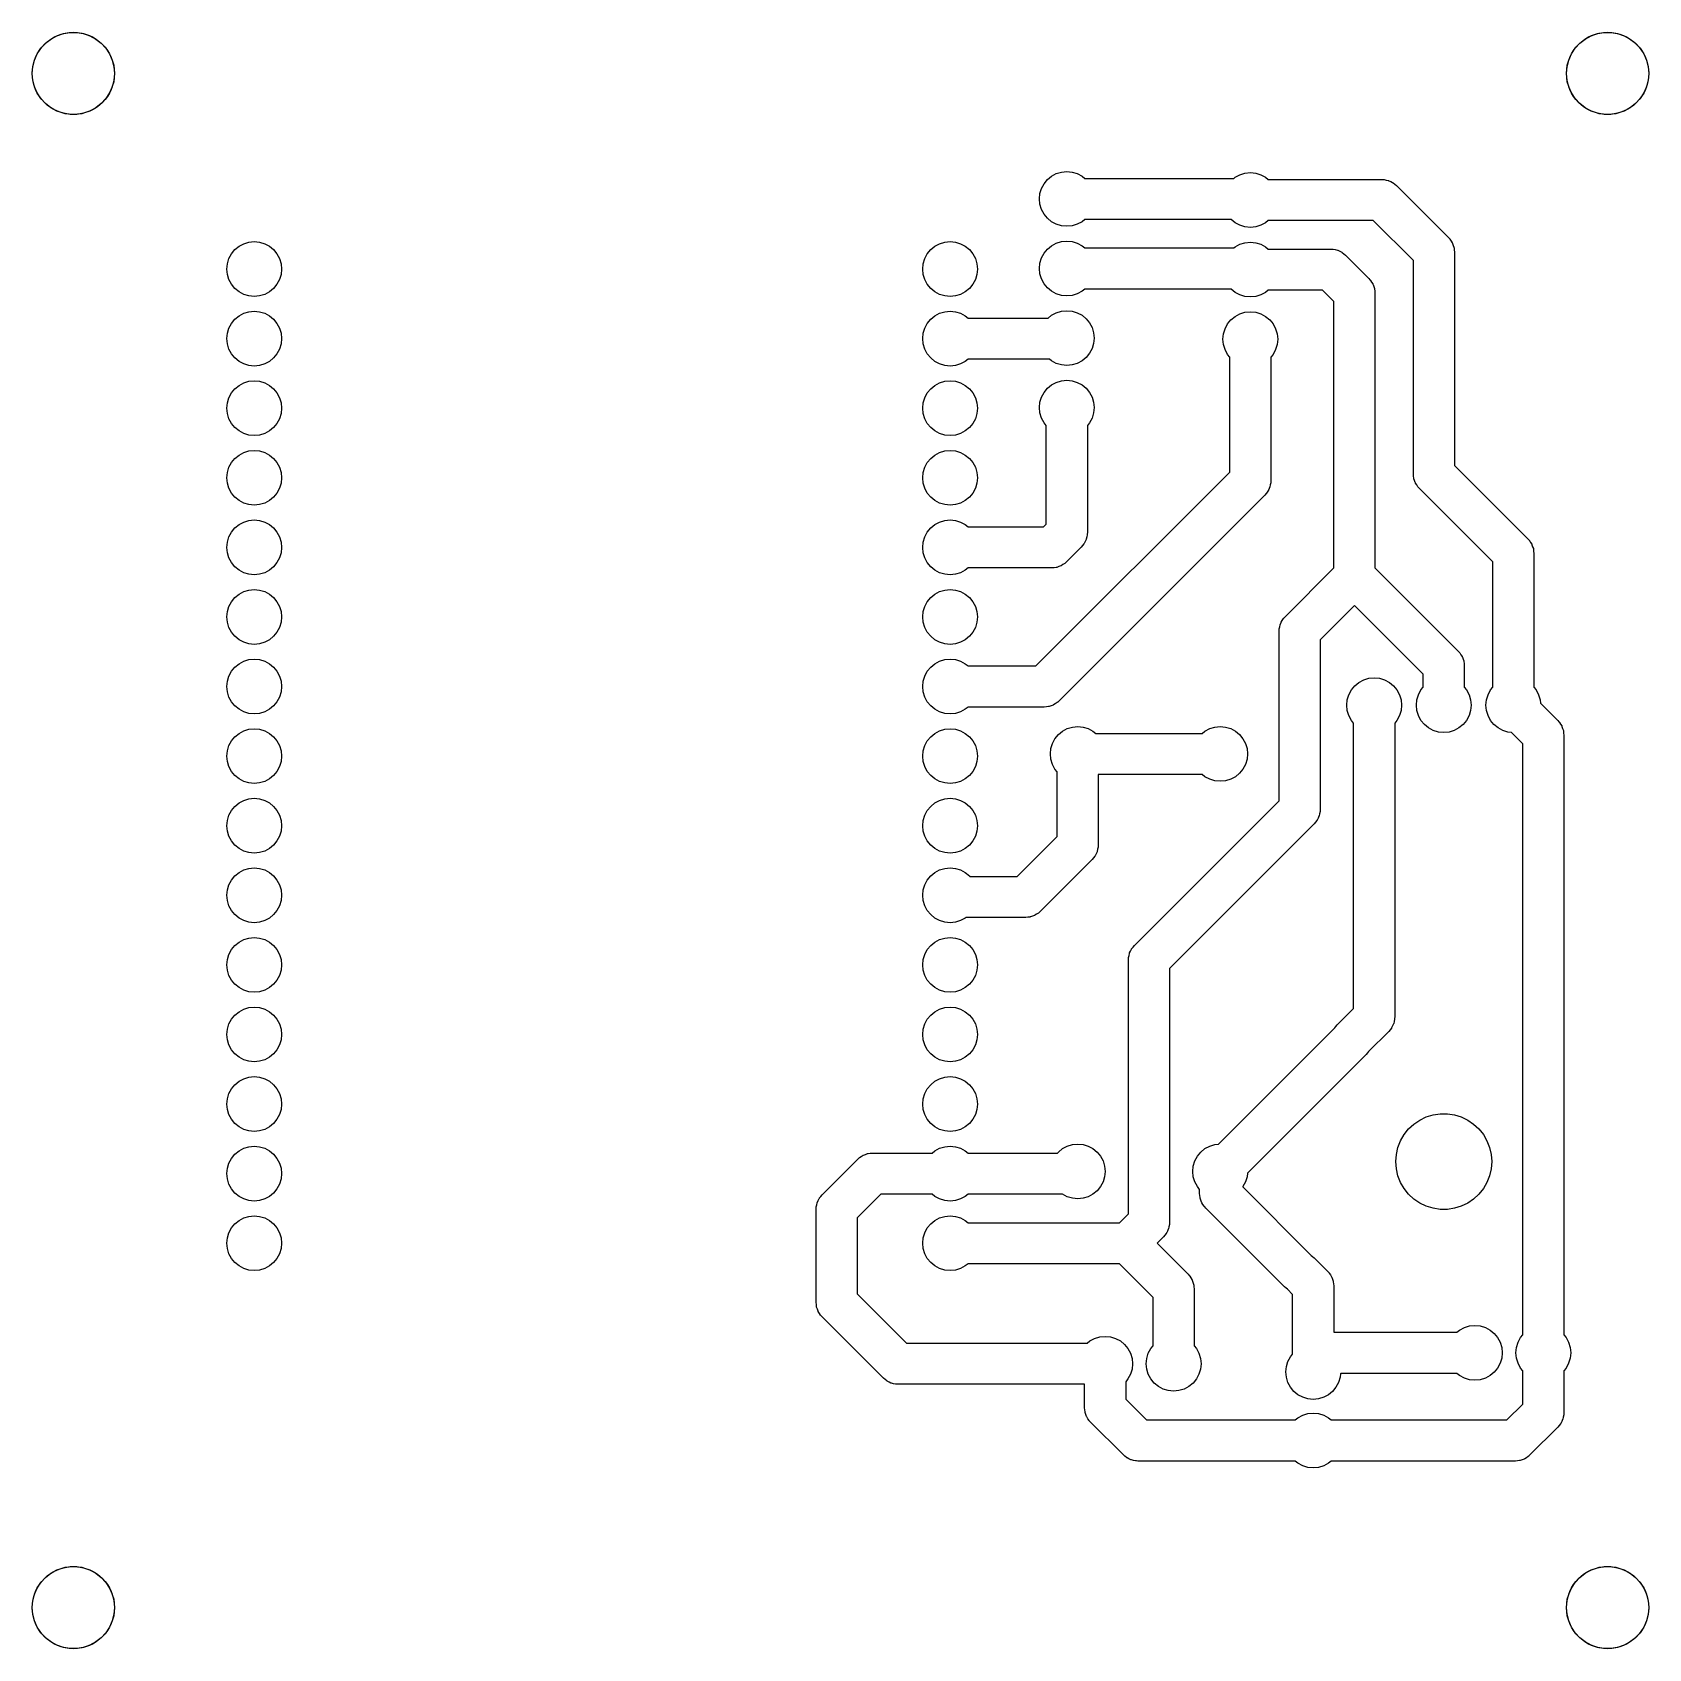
# Model space of a CAD drawing. Extents: x 170.5 to 229.5, y -99.5 to -40.5.
import ezdxf

# ---------------------------------------------------------------- set-up
doc = ezdxf.new("R2010")
doc.units = 0
doc.layers.add('BLACK', color=7, linetype='CONTINUOUS')

msp = doc.modelspace()

# ---------------------------------------------------------------- linework, layer by layer
at = {"layer": 'BLACK', "linetype": 'CONTINUOUS'}
for p, q in [((171.18, -40.7443), (171.397, -40.6263)), ((171.397, -40.6263), (171.632, -40.5459)), ((171.632, -40.5459), (171.876, -40.5051)), ((171.876, -40.5051), (172.124, -40.5051)), ((172.124, -40.5051), (172.368, -40.5459)), ((172.368, -40.5459), (172.603, -40.6263)), ((172.603, -40.6263), (172.82, -40.7443)), ((227.18, -40.7443), (227.397, -40.6263)), ((227.397, -40.6263), (227.632, -40.5459)), ((227.632, -40.5459), (227.876, -40.5051)), ((227.876, -40.5051), (228.124, -40.5051)), ((228.124, -40.5051), (228.368, -40.5459)), ((228.368, -40.5459), (228.603, -40.6263)), ((228.603, -40.6263), (228.82, -40.7443)), ((170.581, -41.513), (170.681, -41.2861)), ((170.681, -41.2861), (170.816, -41.0787)), ((170.816, -41.0787), (170.984, -40.8964)), ((170.984, -40.8964), (171.18, -40.7443)), ((172.82, -40.7443), (173.016, -40.8964)), ((173.016, -40.8964), (173.184, -41.0787)), ((173.184, -41.0787), (173.319, -41.2861)), ((173.319, -41.2861), (173.419, -41.513)), ((226.581, -41.513), (226.681, -41.2861)), ((226.681, -41.2861), (226.816, -41.0787)), ((226.816, -41.0787), (226.984, -40.8964)), ((226.984, -40.8964), (227.18, -40.7443)), ((228.82, -40.7443), (229.016, -40.8964)), ((229.016, -40.8964), (229.184, -41.0787)), ((229.184, -41.0787), (229.319, -41.2861)), ((229.319, -41.2861), (229.419, -41.513)), ((170.5, -42), (170.52, -41.7531)), ((170.52, -41.7531), (170.581, -41.513)), ((173.419, -41.513), (173.48, -41.7531)), ((173.48, -41.7531), (173.5, -42)), ((226.5, -42), (226.52, -41.7531)), ((226.52, -41.7531), (226.581, -41.513)), ((229.419, -41.513), (229.48, -41.7531)), ((229.48, -41.7531), (229.5, -42)), ((170.52, -42.2469), (170.5, -42)), ((170.581, -42.487), (170.52, -42.2469)), ((173.48, -42.2469), (173.419, -42.487)), ((173.5, -42), (173.48, -42.2469)), ((226.52, -42.2469), (226.5, -42)), ((226.581, -42.487), (226.52, -42.2469)), ((229.48, -42.2469), (229.419, -42.487)), ((229.5, -42), (229.48, -42.2469)), ((170.681, -42.7139), (170.581, -42.487)), ((170.816, -42.9213), (170.681, -42.7139)), ((170.984, -43.1036), (170.816, -42.9213)), ((173.184, -42.9213), (173.016, -43.1036)), ((173.319, -42.7139), (173.184, -42.9213)), ((173.419, -42.487), (173.319, -42.7139)), ((226.681, -42.7139), (226.581, -42.487)), ((226.816, -42.9213), (226.681, -42.7139)), ((226.984, -43.1036), (226.816, -42.9213)), ((229.184, -42.9213), (229.016, -43.1036)), ((229.319, -42.7139), (229.184, -42.9213)), ((229.419, -42.487), (229.319, -42.7139)), ((171.18, -43.2557), (170.984, -43.1036)), ((171.397, -43.3737), (171.18, -43.2557)), ((171.632, -43.4541), (171.397, -43.3737)), ((171.876, -43.4949), (171.632, -43.4541)), ((172.124, -43.4949), (171.876, -43.4949)), ((172.368, -43.4541), (172.124, -43.4949)), ((172.603, -43.3737), (172.368, -43.4541)), ((172.82, -43.2557), (172.603, -43.3737)), ((173.016, -43.1036), (172.82, -43.2557)), ((227.18, -43.2557), (226.984, -43.1036)), ((227.397, -43.3737), (227.18, -43.2557)), ((227.632, -43.4541), (227.397, -43.3737)), ((227.876, -43.4949), (227.632, -43.4541)), ((228.124, -43.4949), (227.876, -43.4949)), ((228.368, -43.4541), (228.124, -43.4949)), ((228.603, -43.3737), (228.368, -43.4541)), ((228.82, -43.2557), (228.603, -43.3737)), ((229.016, -43.1036), (228.82, -43.2557)), ((207.429, -46.0244), (207.553, -45.8729)), ((207.553, -45.8729), (207.704, -45.7485)), ((207.704, -45.7485), (207.877, -45.6561)), ((207.877, -45.6561), (208.065, -45.5992)), ((208.065, -45.5992), (208.26, -45.58)), ((208.26, -45.58), (208.455, -45.5992)), ((208.455, -45.5992), (208.643, -45.6561)), ((208.643, -45.6561), (208.816, -45.7485)), ((208.816, -45.7485), (208.915, -45.83)), ((208.915, -45.83), (214.354, -45.83)), ((214.354, -45.83), (214.404, -45.7885)), ((214.404, -45.7885), (214.577, -45.6961)), ((214.577, -45.6961), (214.765, -45.6392)), ((214.765, -45.6392), (214.96, -45.62)), ((214.96, -45.62), (215.155, -45.6392)), ((215.155, -45.6392), (215.343, -45.6961)), ((215.343, -45.6961), (215.516, -45.7885)), ((215.516, -45.7885), (215.615, -45.87)), ((215.615, -45.87), (219.76, -45.87)), ((219.76, -45.87), (219.814, -45.8732)), ((219.814, -45.8732), (219.825, -45.8729)), ((219.825, -45.8729), (219.832, -45.8742)), ((219.832, -45.8742), (219.847, -45.8751)), ((219.847, -45.8751), (219.921, -45.8927)), ((219.921, -45.8927), (219.996, -45.9081)), ((219.996, -45.9081), (220.006, -45.9127)), ((220.006, -45.9127), (220.017, -45.9152)), ((220.017, -45.9152), (220.085, -45.9494)), ((220.085, -45.9494), (220.154, -45.9817)), ((220.154, -45.9817), (220.162, -45.9885)), ((220.162, -45.9885), (220.172, -45.9934)), ((220.172, -45.9934), (220.231, -46.0424)), ((207.26, -46.58), (207.279, -46.3849)), ((207.279, -46.7751), (207.26, -46.58)), ((207.279, -46.3849), (207.336, -46.1973)), ((207.336, -46.1973), (207.429, -46.0244)), ((220.231, -46.0424), (220.29, -46.0897)), ((220.29, -46.0897), (222.19, -47.9897)), ((207.336, -46.9627), (207.279, -46.7751)), ((207.429, -47.1356), (207.336, -46.9627)), ((207.553, -47.2871), (207.429, -47.1356)), ((207.704, -47.4115), (207.553, -47.2871)), ((207.877, -47.5039), (207.704, -47.4115)), ((208.065, -47.5608), (207.877, -47.5039)), ((208.26, -47.58), (208.065, -47.5608)), ((208.455, -47.5608), (208.26, -47.58)), ((208.643, -47.5039), (208.455, -47.5608)), ((208.816, -47.4115), (208.643, -47.5039)), ((208.915, -47.33), (208.816, -47.4115)), ((214.256, -47.33), (208.915, -47.33)), ((214.404, -47.4515), (214.256, -47.33)), ((214.577, -47.5439), (214.404, -47.4515)), ((214.765, -47.6008), (214.577, -47.5439)), ((214.96, -47.62), (214.765, -47.6008)), ((215.155, -47.6008), (214.96, -47.62)), ((215.343, -47.5439), (215.155, -47.6008)), ((215.516, -47.4515), (215.343, -47.5439)), ((215.615, -47.37), (215.516, -47.4515)), ((219.449, -47.37), (215.615, -47.37)), ((220.91, -48.8307), (219.449, -47.37)), ((177.893, -48.4329), (178.044, -48.3085)), ((178.044, -48.3085), (178.217, -48.2161)), ((178.217, -48.2161), (178.405, -48.1592)), ((178.405, -48.1592), (178.6, -48.14)), ((178.6, -48.14), (178.795, -48.1592)), ((178.795, -48.1592), (178.983, -48.2161)), ((178.983, -48.2161), (179.156, -48.3085)), ((179.156, -48.3085), (179.307, -48.4329)), ((203.293, -48.4329), (203.444, -48.3085)), ((203.444, -48.3085), (203.617, -48.2161)), ((203.617, -48.2161), (203.805, -48.1592)), ((203.805, -48.1592), (204, -48.14)), ((204, -48.14), (204.195, -48.1592)), ((204.195, -48.1592), (204.383, -48.2161)), ((204.383, -48.2161), (204.556, -48.3085)), ((204.556, -48.3085), (204.707, -48.4329)), ((207.553, -48.4129), (207.704, -48.2885)), ((207.704, -48.2885), (207.877, -48.1961)), ((207.877, -48.1961), (208.065, -48.1392)), ((208.065, -48.1392), (208.26, -48.12)), ((208.26, -48.12), (208.455, -48.1392)), ((208.455, -48.1392), (208.643, -48.1961)), ((208.643, -48.1961), (208.816, -48.2885)), ((208.816, -48.2885), (208.915, -48.37)), ((208.915, -48.37), (214.354, -48.37)), ((214.354, -48.37), (214.404, -48.3285)), ((214.404, -48.3285), (214.577, -48.2361)), ((214.577, -48.2361), (214.765, -48.1792)), ((214.765, -48.1792), (214.96, -48.16)), ((214.96, -48.16), (215.155, -48.1792)), ((215.155, -48.1792), (215.343, -48.2361)), ((215.343, -48.2361), (215.516, -48.3285)), ((215.516, -48.3285), (215.615, -48.41)), ((222.19, -47.9897), (222.227, -48.0304)), ((222.227, -48.0304), (222.235, -48.0379)), ((222.235, -48.0379), (222.238, -48.0434)), ((222.238, -48.0434), (222.248, -48.0548)), ((222.248, -48.0548), (222.288, -48.1197)), ((222.288, -48.1197), (222.33, -48.1834)), ((222.33, -48.1834), (222.334, -48.1937)), ((222.334, -48.1937), (222.34, -48.203)), ((222.34, -48.203), (222.364, -48.2754)), ((222.364, -48.2754), (222.39, -48.347)), ((222.39, -48.347), (222.391, -48.3579)), ((222.391, -48.3579), (222.395, -48.3683)), ((222.395, -48.3683), (222.401, -48.4443)), ((177.6, -49.14), (177.619, -48.9449)), ((177.619, -48.9449), (177.676, -48.7573)), ((177.676, -48.7573), (177.769, -48.5844)), ((177.769, -48.5844), (177.893, -48.4329)), ((179.307, -48.4329), (179.431, -48.5844)), ((179.431, -48.5844), (179.524, -48.7573)), ((179.524, -48.7573), (179.581, -48.9449)), ((179.581, -48.9449), (179.6, -49.14)), ((203, -49.14), (203.019, -48.9449)), ((203.019, -48.9449), (203.076, -48.7573)), ((203.076, -48.7573), (203.169, -48.5844)), ((203.169, -48.5844), (203.293, -48.4329)), ((204.707, -48.4329), (204.831, -48.5844)), ((204.831, -48.5844), (204.924, -48.7573)), ((204.924, -48.7573), (204.981, -48.9449)), ((204.981, -48.9449), (205, -49.14)), ((207.26, -49.12), (207.279, -48.9249)), ((207.279, -48.9249), (207.336, -48.7373)), ((207.336, -48.7373), (207.429, -48.5644)), ((207.429, -48.5644), (207.553, -48.4129)), ((215.615, -48.41), (217.9, -48.41)), ((217.9, -48.41), (217.954, -48.4132)), ((217.954, -48.4132), (217.965, -48.4129)), ((217.965, -48.4129), (217.972, -48.4142)), ((217.972, -48.4142), (217.987, -48.4151)), ((217.987, -48.4151), (218.061, -48.4327)), ((218.061, -48.4327), (218.136, -48.4481)), ((218.136, -48.4481), (218.146, -48.4527)), ((218.146, -48.4527), (218.157, -48.4552)), ((218.157, -48.4552), (218.225, -48.4894)), ((218.225, -48.4894), (218.294, -48.5217)), ((218.294, -48.5217), (218.302, -48.5285)), ((218.302, -48.5285), (218.312, -48.5334)), ((218.312, -48.5334), (218.371, -48.5824)), ((218.371, -48.5824), (218.43, -48.6297)), ((218.43, -48.6297), (219.29, -49.4897)), ((220.91, -56.62), (220.91, -48.8307)), ((222.401, -48.4443), (222.41, -48.52)), ((222.41, -48.52), (222.41, -56.3093)), ((177.619, -49.3351), (177.6, -49.14)), ((177.676, -49.5227), (177.619, -49.3351)), ((177.769, -49.6956), (177.676, -49.5227)), ((179.524, -49.5227), (179.431, -49.6956)), ((179.581, -49.3351), (179.524, -49.5227)), ((179.6, -49.14), (179.581, -49.3351)), ((203.019, -49.3351), (203, -49.14)), ((203.076, -49.5227), (203.019, -49.3351)), ((203.169, -49.6956), (203.076, -49.5227)), ((204.924, -49.5227), (204.831, -49.6956)), ((204.981, -49.3351), (204.924, -49.5227)), ((205, -49.14), (204.981, -49.3351)), ((207.279, -49.3151), (207.26, -49.12)), ((207.336, -49.5027), (207.279, -49.3151)), ((207.429, -49.6756), (207.336, -49.5027)), ((219.29, -49.4897), (219.327, -49.5304)), ((219.327, -49.5304), (219.335, -49.5379)), ((219.335, -49.5379), (219.338, -49.5434)), ((219.338, -49.5434), (219.348, -49.5548)), ((219.348, -49.5548), (219.388, -49.6197)), ((177.893, -49.8471), (177.769, -49.6956)), ((178.044, -49.9715), (177.893, -49.8471)), ((178.217, -50.0639), (178.044, -49.9715)), ((178.405, -50.1208), (178.217, -50.0639)), ((178.6, -50.14), (178.405, -50.1208)), ((178.795, -50.1208), (178.6, -50.14)), ((178.983, -50.0639), (178.795, -50.1208)), ((179.156, -49.9715), (178.983, -50.0639)), ((179.307, -49.8471), (179.156, -49.9715)), ((179.431, -49.6956), (179.307, -49.8471)), ((203.293, -49.8471), (203.169, -49.6956)), ((203.444, -49.9715), (203.293, -49.8471)), ((203.617, -50.0639), (203.444, -49.9715)), ((203.805, -50.1208), (203.617, -50.0639)), ((204, -50.14), (203.805, -50.1208)), ((204.195, -50.1208), (204, -50.14)), ((204.383, -50.0639), (204.195, -50.1208)), ((204.556, -49.9715), (204.383, -50.0639)), ((204.707, -49.8471), (204.556, -49.9715)), ((204.831, -49.6956), (204.707, -49.8471)), ((207.553, -49.8271), (207.429, -49.6756)), ((207.704, -49.9515), (207.553, -49.8271)), ((207.877, -50.0439), (207.704, -49.9515)), ((208.065, -50.1008), (207.877, -50.0439)), ((208.26, -50.12), (208.065, -50.1008)), ((208.455, -50.1008), (208.26, -50.12)), ((208.643, -50.0439), (208.455, -50.1008)), ((208.816, -49.9515), (208.643, -50.0439)), ((208.915, -49.87), (208.816, -49.9515)), ((214.256, -49.87), (208.915, -49.87)), ((214.404, -49.9915), (214.256, -49.87)), ((214.577, -50.0839), (214.404, -49.9915)), ((214.765, -50.1408), (214.577, -50.0839)), ((214.96, -50.16), (214.765, -50.1408)), ((215.155, -50.1408), (214.96, -50.16)), ((215.343, -50.0839), (215.155, -50.1408)), ((215.516, -49.9915), (215.343, -50.0839)), ((215.615, -49.91), (215.516, -49.9915)), ((217.589, -49.91), (215.615, -49.91)), ((218.01, -50.3307), (217.589, -49.91)), ((219.388, -49.6197), (219.43, -49.6834)), ((219.43, -49.6834), (219.434, -49.6937)), ((219.434, -49.6937), (219.44, -49.703)), ((219.44, -49.703), (219.464, -49.7754)), ((219.464, -49.7754), (219.49, -49.847)), ((219.49, -49.847), (219.491, -49.8579)), ((219.491, -49.8579), (219.495, -49.8683)), ((219.495, -49.8683), (219.501, -49.9443)), ((219.501, -49.9443), (219.51, -50.02)), ((219.51, -50.02), (219.51, -60.0493)), ((178.217, -50.7561), (178.405, -50.6992)), ((178.405, -50.6992), (178.6, -50.68)), ((178.6, -50.68), (178.795, -50.6992)), ((178.795, -50.6992), (178.983, -50.7561)), ((203.617, -50.7561), (203.805, -50.6992)), ((203.805, -50.6992), (204, -50.68)), ((204, -50.68), (204.195, -50.6992)), ((204.195, -50.6992), (204.383, -50.7561)), ((207.704, -50.8285), (207.877, -50.7361)), ((207.877, -50.7361), (208.065, -50.6792)), ((208.065, -50.6792), (208.26, -50.66)), ((208.26, -50.66), (208.455, -50.6792)), ((208.455, -50.6792), (208.643, -50.7361)), ((208.643, -50.7361), (208.816, -50.8285)), ((214.577, -50.7761), (214.765, -50.7192)), ((214.765, -50.7192), (214.96, -50.7)), ((214.96, -50.7), (215.155, -50.7192)), ((215.155, -50.7192), (215.343, -50.7761)), ((218.01, -60.0493), (218.01, -50.3307)), ((177.619, -51.4849), (177.676, -51.2973)), ((177.676, -51.2973), (177.769, -51.1244)), ((177.769, -51.1244), (177.893, -50.9729)), ((177.893, -50.9729), (178.044, -50.8485)), ((178.044, -50.8485), (178.217, -50.7561)), ((178.983, -50.7561), (179.156, -50.8485)), ((179.156, -50.8485), (179.307, -50.9729)), ((179.307, -50.9729), (179.431, -51.1244)), ((179.431, -51.1244), (179.524, -51.2973)), ((179.524, -51.2973), (179.581, -51.4849)), ((203.019, -51.4849), (203.076, -51.2973)), ((203.076, -51.2973), (203.169, -51.1244)), ((203.169, -51.1244), (203.293, -50.9729)), ((203.293, -50.9729), (203.444, -50.8485)), ((203.444, -50.8485), (203.617, -50.7561)), ((204.383, -50.7561), (204.556, -50.8485)), ((204.556, -50.8485), (204.655, -50.93)), ((204.655, -50.93), (207.581, -50.93)), ((207.581, -50.93), (207.704, -50.8285)), ((208.816, -50.8285), (208.967, -50.9529)), ((208.967, -50.9529), (209.091, -51.1044)), ((209.091, -51.1044), (209.184, -51.2773)), ((209.184, -51.2773), (209.241, -51.4649)), ((213.979, -51.5049), (214.036, -51.3173)), ((214.036, -51.3173), (214.129, -51.1444)), ((214.129, -51.1444), (214.253, -50.9929)), ((214.253, -50.9929), (214.404, -50.8685)), ((214.404, -50.8685), (214.577, -50.7761)), ((215.343, -50.7761), (215.516, -50.8685)), ((215.516, -50.8685), (215.667, -50.9929)), ((215.667, -50.9929), (215.791, -51.1444)), ((215.791, -51.1444), (215.884, -51.3173)), ((215.884, -51.3173), (215.941, -51.5049)), ((177.6, -51.68), (177.619, -51.4849)), ((177.619, -51.8751), (177.6, -51.68)), ((177.676, -52.0627), (177.619, -51.8751)), ((179.581, -51.8751), (179.524, -52.0627)), ((179.581, -51.4849), (179.6, -51.68)), ((179.6, -51.68), (179.581, -51.8751)), ((203, -51.68), (203.019, -51.4849)), ((203.019, -51.8751), (203, -51.68)), ((203.076, -52.0627), (203.019, -51.8751)), ((209.241, -51.8551), (209.184, -52.0427)), ((209.241, -51.4649), (209.26, -51.66)), ((209.26, -51.66), (209.241, -51.8551)), ((213.96, -51.7), (213.979, -51.5049)), ((213.979, -51.8951), (213.96, -51.7)), ((214.036, -52.0827), (213.979, -51.8951)), ((215.941, -51.8951), (215.884, -52.0827)), ((215.941, -51.5049), (215.96, -51.7)), ((215.96, -51.7), (215.941, -51.8951)), ((177.769, -52.2356), (177.676, -52.0627)), ((177.893, -52.3871), (177.769, -52.2356)), ((178.044, -52.5115), (177.893, -52.3871)), ((179.307, -52.3871), (179.156, -52.5115)), ((179.431, -52.2356), (179.307, -52.3871)), ((179.524, -52.0627), (179.431, -52.2356)), ((203.169, -52.2356), (203.076, -52.0627)), ((203.293, -52.3871), (203.169, -52.2356)), ((203.444, -52.5115), (203.293, -52.3871)), ((204.655, -52.43), (204.556, -52.5115)), ((207.63, -52.43), (204.655, -52.43)), ((207.704, -52.4915), (207.63, -52.43)), ((207.877, -52.5839), (207.704, -52.4915)), ((208.816, -52.4915), (208.643, -52.5839)), ((208.967, -52.3671), (208.816, -52.4915)), ((209.091, -52.2156), (208.967, -52.3671)), ((209.184, -52.0427), (209.091, -52.2156)), ((214.129, -52.2556), (214.036, -52.0827)), ((214.21, -52.3548), (214.129, -52.2556)), ((214.21, -56.5493), (214.21, -52.3548)), ((215.791, -52.2556), (215.71, -52.3548)), ((215.71, -52.3548), (215.71, -56.86)), ((215.884, -52.0827), (215.791, -52.2556)), ((178.217, -52.6039), (178.044, -52.5115)), ((178.405, -52.6608), (178.217, -52.6039)), ((178.6, -52.68), (178.405, -52.6608)), ((178.795, -52.6608), (178.6, -52.68)), ((178.983, -52.6039), (178.795, -52.6608)), ((179.156, -52.5115), (178.983, -52.6039)), ((203.617, -52.6039), (203.444, -52.5115)), ((203.805, -52.6608), (203.617, -52.6039)), ((204, -52.68), (203.805, -52.6608)), ((204.195, -52.6608), (204, -52.68)), ((204.383, -52.6039), (204.195, -52.6608)), ((204.556, -52.5115), (204.383, -52.6039)), ((208.065, -52.6408), (207.877, -52.5839)), ((208.26, -52.66), (208.065, -52.6408)), ((208.455, -52.6408), (208.26, -52.66)), ((208.643, -52.5839), (208.455, -52.6408)), ((177.676, -53.8373), (177.769, -53.6644)), ((177.769, -53.6644), (177.893, -53.5129)), ((177.893, -53.5129), (178.044, -53.3885)), ((178.044, -53.3885), (178.217, -53.2961)), ((178.217, -53.2961), (178.405, -53.2392)), ((178.405, -53.2392), (178.6, -53.22)), ((178.6, -53.22), (178.795, -53.2392)), ((178.795, -53.2392), (178.983, -53.2961)), ((178.983, -53.2961), (179.156, -53.3885)), ((179.156, -53.3885), (179.307, -53.5129)), ((179.307, -53.5129), (179.431, -53.6644)), ((179.431, -53.6644), (179.524, -53.8373)), ((203.076, -53.8373), (203.169, -53.6644)), ((203.169, -53.6644), (203.293, -53.5129)), ((203.293, -53.5129), (203.444, -53.3885)), ((203.444, -53.3885), (203.617, -53.2961)), ((203.617, -53.2961), (203.805, -53.2392)), ((203.805, -53.2392), (204, -53.22)), ((204, -53.22), (204.195, -53.2392)), ((204.195, -53.2392), (204.383, -53.2961)), ((204.383, -53.2961), (204.556, -53.3885)), ((204.556, -53.3885), (204.707, -53.5129)), ((204.707, -53.5129), (204.831, -53.6644)), ((204.831, -53.6644), (204.924, -53.8373)), ((207.336, -53.8173), (207.429, -53.6444)), ((207.429, -53.6444), (207.553, -53.4929)), ((207.553, -53.4929), (207.704, -53.3685)), ((207.704, -53.3685), (207.877, -53.2761)), ((207.877, -53.2761), (208.065, -53.2192)), ((208.065, -53.2192), (208.26, -53.2)), ((208.26, -53.2), (208.455, -53.2192)), ((208.455, -53.2192), (208.643, -53.2761)), ((208.643, -53.2761), (208.816, -53.3685)), ((208.816, -53.3685), (208.967, -53.4929)), ((208.967, -53.4929), (209.091, -53.6444)), ((209.091, -53.6444), (209.184, -53.8173)), ((177.6, -54.22), (177.619, -54.0249)), ((177.619, -54.4151), (177.6, -54.22)), ((177.619, -54.0249), (177.676, -53.8373)), ((179.524, -53.8373), (179.581, -54.0249)), ((179.581, -54.0249), (179.6, -54.22)), ((179.6, -54.22), (179.581, -54.4151)), ((203, -54.22), (203.019, -54.0249)), ((203.019, -54.4151), (203, -54.22)), ((203.019, -54.0249), (203.076, -53.8373)), ((204.924, -53.8373), (204.981, -54.0249)), ((204.981, -54.0249), (205, -54.22)), ((205, -54.22), (204.981, -54.4151)), ((207.26, -54.2), (207.279, -54.0049)), ((207.279, -54.3951), (207.26, -54.2)), ((207.279, -54.0049), (207.336, -53.8173)), ((209.184, -53.8173), (209.241, -54.0049)), ((209.241, -54.0049), (209.26, -54.2)), ((209.26, -54.2), (209.241, -54.3951)), ((177.676, -54.6027), (177.619, -54.4151)), ((177.769, -54.7756), (177.676, -54.6027)), ((177.893, -54.9271), (177.769, -54.7756)), ((179.431, -54.7756), (179.307, -54.9271)), ((179.524, -54.6027), (179.431, -54.7756)), ((179.581, -54.4151), (179.524, -54.6027)), ((203.076, -54.6027), (203.019, -54.4151)), ((203.169, -54.7756), (203.076, -54.6027)), ((203.293, -54.9271), (203.169, -54.7756)), ((204.831, -54.7756), (204.707, -54.9271)), ((204.924, -54.6027), (204.831, -54.7756)), ((204.981, -54.4151), (204.924, -54.6027)), ((207.336, -54.5827), (207.279, -54.3951)), ((207.429, -54.7556), (207.336, -54.5827)), ((207.51, -54.8548), (207.429, -54.7556)), ((207.51, -58.4493), (207.51, -54.8548)), ((209.091, -54.7556), (209.01, -54.8548)), ((209.01, -54.8548), (209.01, -58.76)), ((209.184, -54.5827), (209.091, -54.7556)), ((209.241, -54.3951), (209.184, -54.5827)), ((178.044, -55.0515), (177.893, -54.9271)), ((178.217, -55.1439), (178.044, -55.0515)), ((178.405, -55.2008), (178.217, -55.1439)), ((178.6, -55.22), (178.405, -55.2008)), ((178.795, -55.2008), (178.6, -55.22)), ((178.983, -55.1439), (178.795, -55.2008)), ((179.156, -55.0515), (178.983, -55.1439)), ((179.307, -54.9271), (179.156, -55.0515)), ((203.444, -55.0515), (203.293, -54.9271)), ((203.617, -55.1439), (203.444, -55.0515)), ((203.805, -55.2008), (203.617, -55.1439)), ((204, -55.22), (203.805, -55.2008)), ((204.195, -55.2008), (204, -55.22)), ((204.383, -55.1439), (204.195, -55.2008)), ((204.556, -55.0515), (204.383, -55.1439)), ((204.707, -54.9271), (204.556, -55.0515)), ((177.893, -56.0529), (178.044, -55.9285)), ((178.044, -55.9285), (178.217, -55.8361)), ((178.217, -55.8361), (178.405, -55.7792)), ((178.405, -55.7792), (178.6, -55.76)), ((178.6, -55.76), (178.795, -55.7792)), ((178.795, -55.7792), (178.983, -55.8361)), ((178.983, -55.8361), (179.156, -55.9285)), ((179.156, -55.9285), (179.307, -56.0529)), ((203.293, -56.0529), (203.444, -55.9285)), ((203.444, -55.9285), (203.617, -55.8361)), ((203.617, -55.8361), (203.805, -55.7792)), ((203.805, -55.7792), (204, -55.76)), ((204, -55.76), (204.195, -55.7792)), ((204.195, -55.7792), (204.383, -55.8361)), ((204.383, -55.8361), (204.556, -55.9285)), ((204.556, -55.9285), (204.707, -56.0529)), ((177.6, -56.76), (177.619, -56.5649)), ((177.619, -56.5649), (177.676, -56.3773)), ((177.676, -56.3773), (177.769, -56.2044)), ((177.769, -56.2044), (177.893, -56.0529)), ((179.307, -56.0529), (179.431, -56.2044)), ((179.431, -56.2044), (179.524, -56.3773)), ((179.524, -56.3773), (179.581, -56.5649)), ((179.581, -56.5649), (179.6, -56.76)), ((203, -56.76), (203.019, -56.5649)), ((203.019, -56.5649), (203.076, -56.3773)), ((203.076, -56.3773), (203.169, -56.2044)), ((203.169, -56.2044), (203.293, -56.0529)), ((204.707, -56.0529), (204.831, -56.2044)), ((204.831, -56.2044), (204.924, -56.3773)), ((204.924, -56.3773), (204.981, -56.5649)), ((204.981, -56.5649), (205, -56.76)), ((207.129, -63.63), (214.21, -56.5493)), ((220.919, -56.6957), (220.91, -56.62)), ((222.41, -56.3093), (225.09, -58.9897)), ((177.619, -56.9551), (177.6, -56.76)), ((177.676, -57.1427), (177.619, -56.9551)), ((177.769, -57.3156), (177.676, -57.1427)), ((179.524, -57.1427), (179.431, -57.3156)), ((179.581, -56.9551), (179.524, -57.1427)), ((179.6, -56.76), (179.581, -56.9551)), ((203.019, -56.9551), (203, -56.76)), ((203.076, -57.1427), (203.019, -56.9551)), ((203.169, -57.3156), (203.076, -57.1427)), ((204.924, -57.1427), (204.831, -57.3156)), ((204.981, -56.9551), (204.924, -57.1427)), ((205, -56.76), (204.981, -56.9551)), ((215.631, -57.1846), (215.598, -57.2537)), ((215.665, -57.1165), (215.631, -57.1846)), ((215.667, -57.1058), (215.665, -57.1165)), ((215.672, -57.0959), (215.667, -57.1058)), ((215.687, -57.0213), (215.672, -57.0959)), ((215.705, -56.9471), (215.687, -57.0213)), ((215.706, -56.9318), (215.705, -56.9471)), ((215.707, -56.9254), (215.706, -56.9318)), ((215.71, -56.86), (215.707, -56.9145)), ((215.707, -56.9145), (215.707, -56.9254)), ((220.925, -56.7717), (220.919, -56.6957)), ((220.929, -56.7821), (220.925, -56.7717)), ((220.93, -56.793), (220.929, -56.7821)), ((220.956, -56.8646), (220.93, -56.793)), ((220.98, -56.937), (220.956, -56.8646)), ((220.986, -56.9463), (220.98, -56.937)), ((220.99, -56.9566), (220.986, -56.9463)), ((221.032, -57.0203), (220.99, -56.9566)), ((221.072, -57.0852), (221.032, -57.0203)), ((221.082, -57.0966), (221.072, -57.0852)), ((221.085, -57.1021), (221.082, -57.0966)), ((221.093, -57.1096), (221.085, -57.1021)), ((221.13, -57.1503), (221.093, -57.1096)), ((223.81, -59.8307), (221.13, -57.1503)), ((177.893, -57.4671), (177.769, -57.3156)), ((178.044, -57.5915), (177.893, -57.4671)), ((178.217, -57.6839), (178.044, -57.5915)), ((178.405, -57.7408), (178.217, -57.6839)), ((178.6, -57.76), (178.405, -57.7408)), ((178.795, -57.7408), (178.6, -57.76)), ((178.983, -57.6839), (178.795, -57.7408)), ((179.156, -57.5915), (178.983, -57.6839)), ((179.307, -57.4671), (179.156, -57.5915)), ((179.431, -57.3156), (179.307, -57.4671)), ((203.293, -57.4671), (203.169, -57.3156)), ((203.444, -57.5915), (203.293, -57.4671)), ((203.617, -57.6839), (203.444, -57.5915)), ((203.805, -57.7408), (203.617, -57.6839)), ((204, -57.76), (203.805, -57.7408)), ((204.195, -57.7408), (204, -57.76)), ((204.383, -57.6839), (204.195, -57.7408)), ((204.556, -57.5915), (204.383, -57.6839)), ((204.707, -57.4671), (204.556, -57.5915)), ((204.831, -57.3156), (204.707, -57.4671)), ((215.49, -57.3903), (207.97, -64.9103)), ((215.538, -57.3305), (215.49, -57.3903)), ((215.587, -57.2721), (215.538, -57.3305)), ((215.592, -57.2623), (215.587, -57.2721)), ((215.598, -57.2537), (215.592, -57.2623)), ((178.044, -58.4685), (178.217, -58.3761)), ((178.217, -58.3761), (178.405, -58.3192)), ((178.405, -58.3192), (178.6, -58.3)), ((178.6, -58.3), (178.795, -58.3192)), ((178.795, -58.3192), (178.983, -58.3761)), ((178.983, -58.3761), (179.156, -58.4685)), ((203.444, -58.4685), (203.617, -58.3761)), ((203.617, -58.3761), (203.805, -58.3192)), ((203.805, -58.3192), (204, -58.3)), ((204, -58.3), (204.195, -58.3192)), ((204.195, -58.3192), (204.383, -58.3761)), ((204.383, -58.3761), (204.556, -58.4685)), ((177.619, -59.1049), (177.676, -58.9173)), ((177.676, -58.9173), (177.769, -58.7444)), ((177.769, -58.7444), (177.893, -58.5929)), ((177.893, -58.5929), (178.044, -58.4685)), ((179.156, -58.4685), (179.307, -58.5929)), ((179.307, -58.5929), (179.431, -58.7444)), ((179.431, -58.7444), (179.524, -58.9173)), ((179.524, -58.9173), (179.581, -59.1049)), ((203.019, -59.1049), (203.076, -58.9173)), ((203.076, -58.9173), (203.169, -58.7444)), ((203.169, -58.7444), (203.293, -58.5929)), ((203.293, -58.5929), (203.444, -58.4685)), ((204.556, -58.4685), (204.655, -58.55)), ((204.655, -58.55), (207.409, -58.55)), ((207.409, -58.55), (207.51, -58.4493)), ((208.972, -58.9959), (208.967, -59.0058)), ((208.987, -58.9213), (208.972, -58.9959)), ((209.005, -58.8471), (208.987, -58.9213)), ((209.006, -58.8318), (209.005, -58.8471)), ((209.007, -58.8254), (209.006, -58.8318)), ((209.01, -58.76), (209.007, -58.8145)), ((209.007, -58.8145), (209.007, -58.8254)), ((225.09, -58.9897), (225.127, -59.0304)), ((177.6, -59.3), (177.619, -59.1049)), ((177.619, -59.4951), (177.6, -59.3)), ((177.676, -59.6827), (177.619, -59.4951)), ((179.581, -59.4951), (179.524, -59.6827)), ((179.581, -59.1049), (179.6, -59.3)), ((179.6, -59.3), (179.581, -59.4951)), ((203, -59.3), (203.019, -59.1049)), ((203.019, -59.4951), (203, -59.3)), ((203.076, -59.6827), (203.019, -59.4951)), ((208.79, -59.2903), (208.25, -59.8303)), ((208.838, -59.2305), (208.79, -59.2903)), ((208.887, -59.1721), (208.838, -59.2305)), ((208.892, -59.1623), (208.887, -59.1721)), ((208.898, -59.1537), (208.892, -59.1623)), ((208.931, -59.0846), (208.898, -59.1537)), ((208.965, -59.0165), (208.931, -59.0846)), ((208.967, -59.0058), (208.965, -59.0165)), ((225.127, -59.0304), (225.135, -59.0379)), ((225.135, -59.0379), (225.138, -59.0434)), ((225.138, -59.0434), (225.148, -59.0548)), ((225.148, -59.0548), (225.188, -59.1197)), ((225.188, -59.1197), (225.23, -59.1834)), ((225.23, -59.1834), (225.234, -59.1937)), ((225.234, -59.1937), (225.24, -59.203)), ((225.24, -59.203), (225.264, -59.2754)), ((225.264, -59.2754), (225.29, -59.347)), ((225.29, -59.347), (225.291, -59.3579)), ((225.291, -59.3579), (225.295, -59.3683)), ((225.295, -59.3683), (225.301, -59.4443)), ((225.301, -59.4443), (225.31, -59.52)), ((225.31, -59.52), (225.31, -64.4052)), ((177.769, -59.8556), (177.676, -59.6827)), ((177.893, -60.0071), (177.769, -59.8556)), ((178.044, -60.1315), (177.893, -60.0071)), ((178.217, -60.2239), (178.044, -60.1315)), ((179.156, -60.1315), (178.983, -60.2239)), ((179.307, -60.0071), (179.156, -60.1315)), ((179.431, -59.8556), (179.307, -60.0071)), ((179.524, -59.6827), (179.431, -59.8556)), ((203.169, -59.8556), (203.076, -59.6827)), ((203.293, -60.0071), (203.169, -59.8556)), ((203.444, -60.1315), (203.293, -60.0071)), ((203.617, -60.2239), (203.444, -60.1315)), ((204.556, -60.1315), (204.383, -60.2239)), ((204.655, -60.05), (204.556, -60.1315)), ((207.72, -60.05), (204.655, -60.05)), ((207.796, -60.0411), (207.72, -60.05)), ((207.872, -60.0345), (207.796, -60.0411)), ((207.882, -60.0311), (207.872, -60.0345)), ((207.893, -60.0298), (207.882, -60.0311)), ((207.965, -60.0037), (207.893, -60.0298)), ((208.037, -59.9797), (207.965, -60.0037)), ((208.046, -59.974), (208.037, -59.9797)), ((208.057, -59.9702), (208.046, -59.974)), ((208.12, -59.9283), (208.057, -59.9702)), ((208.185, -59.8883), (208.12, -59.9283)), ((208.197, -59.8781), (208.185, -59.8883)), ((208.202, -59.8745), (208.197, -59.8781)), ((208.21, -59.8666), (208.202, -59.8745)), ((208.25, -59.8303), (208.21, -59.8666)), ((216.23, -61.8297), (218.01, -60.0493)), ((219.51, -60.0493), (222.55, -63.0897)), ((223.81, -64.4052), (223.81, -59.8307)), ((178.405, -60.2808), (178.217, -60.2239)), ((178.6, -60.3), (178.405, -60.2808)), ((178.795, -60.2808), (178.6, -60.3)), ((178.983, -60.2239), (178.795, -60.2808)), ((203.805, -60.2808), (203.617, -60.2239)), ((204, -60.3), (203.805, -60.2808)), ((204.195, -60.2808), (204, -60.3)), ((204.383, -60.2239), (204.195, -60.2808)), ((177.676, -61.4573), (177.769, -61.2844)), ((177.769, -61.2844), (177.893, -61.1329)), ((177.893, -61.1329), (178.044, -61.0085)), ((178.044, -61.0085), (178.217, -60.9161)), ((178.217, -60.9161), (178.405, -60.8592)), ((178.405, -60.8592), (178.6, -60.84)), ((178.6, -60.84), (178.795, -60.8592)), ((178.795, -60.8592), (178.983, -60.9161)), ((178.983, -60.9161), (179.156, -61.0085)), ((179.156, -61.0085), (179.307, -61.1329)), ((179.307, -61.1329), (179.431, -61.2844)), ((179.431, -61.2844), (179.524, -61.4573)), ((203.076, -61.4573), (203.169, -61.2844)), ((203.169, -61.2844), (203.293, -61.1329)), ((203.293, -61.1329), (203.444, -61.0085)), ((203.444, -61.0085), (203.617, -60.9161)), ((203.617, -60.9161), (203.805, -60.8592)), ((203.805, -60.8592), (204, -60.84)), ((204, -60.84), (204.195, -60.8592)), ((204.195, -60.8592), (204.383, -60.9161)), ((204.383, -60.9161), (204.556, -61.0085)), ((204.556, -61.0085), (204.707, -61.1329)), ((204.707, -61.1329), (204.831, -61.2844)), ((204.831, -61.2844), (204.924, -61.4573)), ((177.6, -61.84), (177.619, -61.6449)), ((177.619, -62.0351), (177.6, -61.84)), ((177.619, -61.6449), (177.676, -61.4573)), ((179.524, -61.4573), (179.581, -61.6449)), ((179.581, -61.6449), (179.6, -61.84)), ((179.6, -61.84), (179.581, -62.0351)), ((203, -61.84), (203.019, -61.6449)), ((203.019, -62.0351), (203, -61.84)), ((203.019, -61.6449), (203.076, -61.4573)), ((204.924, -61.4573), (204.981, -61.6449)), ((204.981, -61.6449), (205, -61.84)), ((205, -61.84), (204.981, -62.0351)), ((216.128, -61.9577), (216.133, -61.9479)), ((216.133, -61.9479), (216.182, -61.8895)), ((216.182, -61.8895), (216.23, -61.8297)), ((218.76, -61.4207), (217.51, -62.6707)), ((221.27, -63.9307), (218.76, -61.4207)), ((177.676, -62.2227), (177.619, -62.0351)), ((177.769, -62.3956), (177.676, -62.2227)), ((177.893, -62.5471), (177.769, -62.3956)), ((179.431, -62.3956), (179.307, -62.5471)), ((179.524, -62.2227), (179.431, -62.3956)), ((179.581, -62.0351), (179.524, -62.2227)), ((203.076, -62.2227), (203.019, -62.0351)), ((203.169, -62.3956), (203.076, -62.2227)), ((203.293, -62.5471), (203.169, -62.3956)), ((204.831, -62.3956), (204.707, -62.5471)), ((204.924, -62.2227), (204.831, -62.3956)), ((204.981, -62.0351), (204.924, -62.2227)), ((216.01, -62.36), (216.013, -62.3055)), ((216.01, -68.5493), (216.01, -62.36)), ((216.013, -62.2946), (216.014, -62.2882)), ((216.013, -62.3055), (216.013, -62.2946)), ((216.014, -62.2882), (216.015, -62.2729)), ((216.015, -62.2729), (216.033, -62.1987)), ((216.033, -62.1987), (216.048, -62.1241)), ((216.048, -62.1241), (216.053, -62.1142)), ((216.053, -62.1142), (216.055, -62.1035)), ((216.055, -62.1035), (216.089, -62.0354)), ((216.089, -62.0354), (216.122, -61.9663)), ((216.122, -61.9663), (216.128, -61.9577)), ((178.044, -62.6715), (177.893, -62.5471)), ((178.217, -62.7639), (178.044, -62.6715)), ((178.405, -62.8208), (178.217, -62.7639)), ((178.6, -62.84), (178.405, -62.8208)), ((178.795, -62.8208), (178.6, -62.84)), ((178.983, -62.7639), (178.795, -62.8208)), ((179.156, -62.6715), (178.983, -62.7639)), ((179.307, -62.5471), (179.156, -62.6715)), ((203.444, -62.6715), (203.293, -62.5471)), ((203.617, -62.7639), (203.444, -62.6715)), ((203.805, -62.8208), (203.617, -62.7639)), ((204, -62.84), (203.805, -62.8208)), ((204.195, -62.8208), (204, -62.84)), ((204.383, -62.7639), (204.195, -62.8208)), ((204.556, -62.6715), (204.383, -62.7639)), ((204.707, -62.5471), (204.556, -62.6715)), ((217.51, -62.6707), (217.51, -68.86)), ((222.55, -63.0897), (222.587, -63.1304)), ((177.769, -63.8244), (177.893, -63.6729)), ((177.893, -63.6729), (178.044, -63.5485)), ((178.044, -63.5485), (178.217, -63.4561)), ((178.217, -63.4561), (178.405, -63.3992)), ((178.405, -63.3992), (178.6, -63.38)), ((178.6, -63.38), (178.795, -63.3992)), ((178.795, -63.3992), (178.983, -63.4561)), ((178.983, -63.4561), (179.156, -63.5485)), ((179.156, -63.5485), (179.307, -63.6729)), ((179.307, -63.6729), (179.431, -63.8244)), ((203.169, -63.8244), (203.293, -63.6729)), ((203.293, -63.6729), (203.444, -63.5485)), ((203.444, -63.5485), (203.617, -63.4561)), ((203.617, -63.4561), (203.805, -63.3992)), ((203.805, -63.3992), (204, -63.38)), ((204, -63.38), (204.195, -63.3992)), ((204.195, -63.3992), (204.383, -63.4561)), ((204.383, -63.4561), (204.556, -63.5485)), ((204.556, -63.5485), (204.655, -63.63)), ((204.655, -63.63), (207.129, -63.63)), ((222.587, -63.1304), (222.595, -63.1379)), ((222.595, -63.1379), (222.598, -63.1434)), ((222.598, -63.1434), (222.608, -63.1548)), ((222.608, -63.1548), (222.648, -63.2197)), ((222.648, -63.2197), (222.69, -63.2834)), ((222.69, -63.2834), (222.694, -63.2937)), ((222.694, -63.2937), (222.7, -63.303)), ((222.7, -63.303), (222.724, -63.3754)), ((222.724, -63.3754), (222.75, -63.447)), ((222.75, -63.447), (222.751, -63.4579)), ((222.751, -63.4579), (222.755, -63.4683)), ((222.755, -63.4683), (222.761, -63.5443)), ((222.761, -63.5443), (222.77, -63.62)), ((222.77, -63.62), (222.77, -64.4052)), ((177.6, -64.38), (177.619, -64.1849)), ((177.619, -64.1849), (177.676, -63.9973)), ((177.676, -63.9973), (177.769, -63.8244)), ((179.431, -63.8244), (179.524, -63.9973)), ((179.524, -63.9973), (179.581, -64.1849)), ((179.581, -64.1849), (179.6, -64.38)), ((203, -64.38), (203.019, -64.1849)), ((203.019, -64.1849), (203.076, -63.9973)), ((203.076, -63.9973), (203.169, -63.8244)), ((218.773, -64.3529), (218.924, -64.2285)), ((218.924, -64.2285), (219.097, -64.1361)), ((219.097, -64.1361), (219.285, -64.0792)), ((219.285, -64.0792), (219.48, -64.06)), ((219.48, -64.06), (219.675, -64.0792)), ((219.675, -64.0792), (219.863, -64.1361)), ((219.863, -64.1361), (220.036, -64.2285)), ((220.036, -64.2285), (220.187, -64.3529)), ((221.27, -64.4052), (221.27, -63.9307)), ((177.619, -64.5751), (177.6, -64.38)), ((177.676, -64.7627), (177.619, -64.5751)), ((177.769, -64.9356), (177.676, -64.7627)), ((179.524, -64.7627), (179.431, -64.9356)), ((179.581, -64.5751), (179.524, -64.7627)), ((179.6, -64.38), (179.581, -64.5751)), ((203.019, -64.5751), (203, -64.38)), ((203.076, -64.7627), (203.019, -64.5751)), ((203.169, -64.9356), (203.076, -64.7627)), ((218.48, -65.06), (218.499, -64.8649)), ((218.499, -64.8649), (218.556, -64.6773)), ((218.556, -64.6773), (218.649, -64.5044)), ((218.649, -64.5044), (218.773, -64.3529)), ((220.187, -64.3529), (220.311, -64.5044)), ((220.311, -64.5044), (220.404, -64.6773)), ((220.404, -64.6773), (220.461, -64.8649)), ((220.461, -64.8649), (220.48, -65.06)), ((221.02, -65.06), (221.039, -64.8649)), ((221.039, -64.8649), (221.096, -64.6773)), ((221.096, -64.6773), (221.189, -64.5044)), ((221.189, -64.5044), (221.27, -64.4052)), ((222.77, -64.4052), (222.851, -64.5044)), ((222.851, -64.5044), (222.944, -64.6773)), ((222.944, -64.6773), (223.001, -64.8649)), ((223.001, -64.8649), (223.02, -65.06)), ((223.56, -65.06), (223.579, -64.8649)), ((223.579, -64.8649), (223.636, -64.6773)), ((223.636, -64.6773), (223.729, -64.5044)), ((223.729, -64.5044), (223.81, -64.4052)), ((225.31, -64.4052), (225.391, -64.5044)), ((225.391, -64.5044), (225.484, -64.6773)), ((225.484, -64.6773), (225.541, -64.8649)), ((225.541, -64.8649), (225.553, -64.9927)), ((177.893, -65.0871), (177.769, -64.9356)), ((178.044, -65.2115), (177.893, -65.0871)), ((178.217, -65.3039), (178.044, -65.2115)), ((178.405, -65.3608), (178.217, -65.3039)), ((178.6, -65.38), (178.405, -65.3608)), ((178.795, -65.3608), (178.6, -65.38)), ((178.983, -65.3039), (178.795, -65.3608)), ((179.156, -65.2115), (178.983, -65.3039)), ((179.307, -65.0871), (179.156, -65.2115)), ((179.431, -64.9356), (179.307, -65.0871)), ((203.293, -65.0871), (203.169, -64.9356)), ((203.444, -65.2115), (203.293, -65.0871)), ((203.617, -65.3039), (203.444, -65.2115)), ((203.805, -65.3608), (203.617, -65.3039)), ((204, -65.38), (203.805, -65.3608)), ((204.195, -65.3608), (204, -65.38)), ((204.383, -65.3039), (204.195, -65.3608)), ((204.556, -65.2115), (204.383, -65.3039)), ((204.655, -65.13), (204.556, -65.2115)), ((207.44, -65.13), (204.655, -65.13)), ((207.516, -65.1211), (207.44, -65.13)), ((207.592, -65.1145), (207.516, -65.1211)), ((207.602, -65.1111), (207.592, -65.1145)), ((207.613, -65.1098), (207.602, -65.1111)), ((207.685, -65.0837), (207.613, -65.1098)), ((207.757, -65.0597), (207.685, -65.0837)), ((207.766, -65.054), (207.757, -65.0597)), ((207.777, -65.0502), (207.766, -65.054)), ((207.84, -65.0083), (207.777, -65.0502)), ((207.905, -64.9683), (207.84, -65.0083)), ((207.917, -64.9581), (207.905, -64.9683)), ((207.922, -64.9545), (207.917, -64.9581)), ((207.93, -64.9466), (207.922, -64.9545)), ((207.97, -64.9103), (207.93, -64.9466)), ((218.499, -65.2551), (218.48, -65.06)), ((218.556, -65.4427), (218.499, -65.2551)), ((218.649, -65.6156), (218.556, -65.4427)), ((220.404, -65.4427), (220.311, -65.6156)), ((220.461, -65.2551), (220.404, -65.4427)), ((220.48, -65.06), (220.461, -65.2551)), ((221.039, -65.2551), (221.02, -65.06)), ((221.096, -65.4427), (221.039, -65.2551)), ((221.189, -65.6156), (221.096, -65.4427)), ((222.944, -65.4427), (222.851, -65.6156)), ((223.001, -65.2551), (222.944, -65.4427)), ((223.02, -65.06), (223.001, -65.2551)), ((223.579, -65.2551), (223.56, -65.06)), ((223.636, -65.4427), (223.579, -65.2551)), ((223.729, -65.6156), (223.636, -65.4427)), ((225.553, -64.9927), (226.185, -65.6246)), ((178.044, -66.0885), (178.217, -65.9961)), ((178.217, -65.9961), (178.405, -65.9392)), ((178.405, -65.9392), (178.6, -65.92)), ((178.6, -65.92), (178.795, -65.9392)), ((178.795, -65.9392), (178.983, -65.9961)), ((178.983, -65.9961), (179.156, -66.0885)), ((203.444, -66.0885), (203.617, -65.9961)), ((203.617, -65.9961), (203.805, -65.9392)), ((203.805, -65.9392), (204, -65.92)), ((204, -65.92), (204.195, -65.9392)), ((204.195, -65.9392), (204.383, -65.9961)), ((204.383, -65.9961), (204.556, -66.0885)), ((207.953, -66.1329), (208.104, -66.0085)), ((208.104, -66.0085), (208.277, -65.9161)), ((208.277, -65.9161), (208.465, -65.8592)), ((208.465, -65.8592), (208.66, -65.84)), ((208.66, -65.84), (208.855, -65.8592)), ((208.855, -65.8592), (209.043, -65.9161)), ((209.043, -65.9161), (209.216, -66.0085)), ((209.216, -66.0085), (209.315, -66.09)), ((213.205, -66.09), (213.304, -66.0085)), ((213.304, -66.0085), (213.477, -65.9161)), ((213.477, -65.9161), (213.665, -65.8592)), ((213.665, -65.8592), (213.86, -65.84)), ((213.86, -65.84), (214.055, -65.8592)), ((214.055, -65.8592), (214.243, -65.9161)), ((214.243, -65.9161), (214.416, -66.0085)), ((214.416, -66.0085), (214.567, -66.1329)), ((218.73, -65.7148), (218.649, -65.6156)), ((218.73, -76.1293), (218.73, -65.7148)), ((220.311, -65.6156), (220.23, -65.7148)), ((220.23, -65.7148), (220.23, -76.44)), ((221.313, -65.7671), (221.189, -65.6156)), ((221.464, -65.8915), (221.313, -65.7671)), ((221.637, -65.9839), (221.464, -65.8915)), ((221.825, -66.0408), (221.637, -65.9839)), ((222.02, -66.06), (221.825, -66.0408)), ((222.215, -66.0408), (222.02, -66.06)), ((222.403, -65.9839), (222.215, -66.0408)), ((222.576, -65.8915), (222.403, -65.9839)), ((222.727, -65.7671), (222.576, -65.8915)), ((222.851, -65.6156), (222.727, -65.7671)), ((223.853, -65.7671), (223.729, -65.6156)), ((224.004, -65.8915), (223.853, -65.7671)), ((224.177, -65.9839), (224.004, -65.8915)), ((224.365, -66.0408), (224.177, -65.9839)), ((224.493, -66.0534), (224.365, -66.0408)), ((224.905, -66.4655), (224.493, -66.0534)), ((226.185, -65.6246), (226.221, -65.6653)), ((226.221, -65.6653), (226.229, -65.6728)), ((226.229, -65.6728), (226.233, -65.6783)), ((226.233, -65.6783), (226.243, -65.6897)), ((226.243, -65.6897), (226.283, -65.7546)), ((226.283, -65.7546), (226.325, -65.8183)), ((226.325, -65.8183), (226.329, -65.8286)), ((226.329, -65.8286), (226.335, -65.8379)), ((226.335, -65.8379), (226.359, -65.9103)), ((226.359, -65.9103), (226.385, -65.9819)), ((226.385, -65.9819), (226.386, -65.9928)), ((226.386, -65.9928), (226.389, -66.0032)), ((226.389, -66.0032), (226.396, -66.0791)), ((226.396, -66.0791), (226.405, -66.1549)), ((177.619, -66.7249), (177.676, -66.5373)), ((177.676, -66.5373), (177.769, -66.3644)), ((177.769, -66.3644), (177.893, -66.2129)), ((177.893, -66.2129), (178.044, -66.0885)), ((179.156, -66.0885), (179.307, -66.2129)), ((179.307, -66.2129), (179.431, -66.3644)), ((179.431, -66.3644), (179.524, -66.5373)), ((179.524, -66.5373), (179.581, -66.7249)), ((203.019, -66.7249), (203.076, -66.5373)), ((203.076, -66.5373), (203.169, -66.3644)), ((203.169, -66.3644), (203.293, -66.2129)), ((203.293, -66.2129), (203.444, -66.0885)), ((204.556, -66.0885), (204.707, -66.2129)), ((204.707, -66.2129), (204.831, -66.3644)), ((204.831, -66.3644), (204.924, -66.5373)), ((204.924, -66.5373), (204.981, -66.7249)), ((207.66, -66.84), (207.679, -66.6449)), ((207.679, -66.6449), (207.736, -66.4573)), ((207.736, -66.4573), (207.829, -66.2844)), ((207.829, -66.2844), (207.953, -66.1329)), ((209.315, -66.09), (213.205, -66.09)), ((214.567, -66.1329), (214.691, -66.2844)), ((214.691, -66.2844), (214.784, -66.4573)), ((214.784, -66.4573), (214.841, -66.6449)), ((214.841, -66.6449), (214.86, -66.84)), ((224.905, -88.0452), (224.905, -66.4655)), ((226.405, -66.1549), (226.405, -88.0452)), ((177.6, -66.92), (177.619, -66.7249)), ((177.619, -67.1151), (177.6, -66.92)), ((177.676, -67.3027), (177.619, -67.1151)), ((179.581, -67.1151), (179.524, -67.3027)), ((179.581, -66.7249), (179.6, -66.92)), ((179.6, -66.92), (179.581, -67.1151)), ((203, -66.92), (203.019, -66.7249)), ((203.019, -67.1151), (203, -66.92)), ((203.076, -67.3027), (203.019, -67.1151)), ((204.981, -67.1151), (204.924, -67.3027)), ((204.981, -66.7249), (205, -66.92)), ((205, -66.92), (204.981, -67.1151)), ((207.679, -67.0351), (207.66, -66.84)), ((207.736, -67.2227), (207.679, -67.0351)), ((207.829, -67.3956), (207.736, -67.2227)), ((214.784, -67.2227), (214.691, -67.3956)), ((214.841, -67.0351), (214.784, -67.2227)), ((214.86, -66.84), (214.841, -67.0351)), ((177.769, -67.4756), (177.676, -67.3027)), ((177.893, -67.6271), (177.769, -67.4756)), ((178.044, -67.7515), (177.893, -67.6271)), ((178.217, -67.8439), (178.044, -67.7515)), ((178.405, -67.9008), (178.217, -67.8439)), ((178.983, -67.8439), (178.795, -67.9008)), ((179.156, -67.7515), (178.983, -67.8439)), ((179.307, -67.6271), (179.156, -67.7515)), ((179.431, -67.4756), (179.307, -67.6271)), ((179.524, -67.3027), (179.431, -67.4756)), ((203.169, -67.4756), (203.076, -67.3027)), ((203.293, -67.6271), (203.169, -67.4756)), ((203.444, -67.7515), (203.293, -67.6271)), ((203.617, -67.8439), (203.444, -67.7515)), ((203.805, -67.9008), (203.617, -67.8439)), ((204.383, -67.8439), (204.195, -67.9008)), ((204.556, -67.7515), (204.383, -67.8439)), ((204.707, -67.6271), (204.556, -67.7515)), ((204.831, -67.4756), (204.707, -67.6271)), ((204.924, -67.3027), (204.831, -67.4756)), ((207.91, -67.4948), (207.829, -67.3956)), ((207.91, -69.8493), (207.91, -67.4948)), ((213.205, -67.59), (209.41, -67.59)), ((209.41, -67.59), (209.41, -70.16)), ((213.304, -67.6715), (213.205, -67.59)), ((213.477, -67.7639), (213.304, -67.6715)), ((213.665, -67.8208), (213.477, -67.7639)), ((213.86, -67.84), (213.665, -67.8208)), ((214.055, -67.8208), (213.86, -67.84)), ((214.243, -67.7639), (214.055, -67.8208)), ((214.416, -67.6715), (214.243, -67.7639)), ((214.567, -67.5471), (214.416, -67.6715)), ((214.691, -67.3956), (214.567, -67.5471)), ((178.6, -67.92), (178.405, -67.9008)), ((178.795, -67.9008), (178.6, -67.92)), ((204, -67.92), (203.805, -67.9008)), ((204.195, -67.9008), (204, -67.92)), ((177.676, -69.0773), (177.769, -68.9044)), ((177.769, -68.9044), (177.893, -68.7529)), ((177.893, -68.7529), (178.044, -68.6285)), ((178.044, -68.6285), (178.217, -68.5361)), ((178.217, -68.5361), (178.405, -68.4792)), ((178.405, -68.4792), (178.6, -68.46)), ((178.6, -68.46), (178.795, -68.4792)), ((178.795, -68.4792), (178.983, -68.5361)), ((178.983, -68.5361), (179.156, -68.6285)), ((179.156, -68.6285), (179.307, -68.7529)), ((179.307, -68.7529), (179.431, -68.9044)), ((179.431, -68.9044), (179.524, -69.0773)), ((203.076, -69.0773), (203.169, -68.9044)), ((203.169, -68.9044), (203.293, -68.7529)), ((203.293, -68.7529), (203.444, -68.6285)), ((203.444, -68.6285), (203.617, -68.5361)), ((203.617, -68.5361), (203.805, -68.4792)), ((203.805, -68.4792), (204, -68.46)), ((204, -68.46), (204.195, -68.4792)), ((204.195, -68.4792), (204.383, -68.5361)), ((204.383, -68.5361), (204.556, -68.6285)), ((204.556, -68.6285), (204.707, -68.7529)), ((204.707, -68.7529), (204.831, -68.9044)), ((204.831, -68.9044), (204.924, -69.0773)), ((210.73, -73.8297), (216.01, -68.5493)), ((217.487, -69.0213), (217.472, -69.0959)), ((217.505, -68.9471), (217.487, -69.0213)), ((217.506, -68.9318), (217.505, -68.9471)), ((217.507, -68.9254), (217.506, -68.9318)), ((217.51, -68.86), (217.507, -68.9145)), ((217.507, -68.9145), (217.507, -68.9254)), ((177.6, -69.46), (177.619, -69.2649)), ((177.619, -69.6551), (177.6, -69.46)), ((177.619, -69.2649), (177.676, -69.0773)), ((179.524, -69.0773), (179.581, -69.2649)), ((179.581, -69.2649), (179.6, -69.46)), ((179.6, -69.46), (179.581, -69.6551)), ((203, -69.46), (203.019, -69.2649)), ((203.019, -69.6551), (203, -69.46)), ((203.019, -69.2649), (203.076, -69.0773)), ((204.924, -69.0773), (204.981, -69.2649)), ((204.981, -69.2649), (205, -69.46)), ((205, -69.46), (204.981, -69.6551)), ((217.29, -69.3903), (212.01, -74.6707)), ((217.338, -69.3305), (217.29, -69.3903)), ((217.387, -69.2721), (217.338, -69.3305)), ((217.392, -69.2623), (217.387, -69.2721)), ((217.398, -69.2537), (217.392, -69.2623)), ((217.431, -69.1846), (217.398, -69.2537)), ((217.465, -69.1165), (217.431, -69.1846)), ((217.467, -69.1058), (217.465, -69.1165)), ((217.472, -69.0959), (217.467, -69.1058)), ((177.676, -69.8427), (177.619, -69.6551)), ((177.769, -70.0156), (177.676, -69.8427)), ((177.893, -70.1671), (177.769, -70.0156)), ((178.044, -70.2915), (177.893, -70.1671)), ((179.307, -70.1671), (179.156, -70.2915)), ((179.431, -70.0156), (179.307, -70.1671)), ((179.524, -69.8427), (179.431, -70.0156)), ((179.581, -69.6551), (179.524, -69.8427)), ((203.076, -69.8427), (203.019, -69.6551)), ((203.169, -70.0156), (203.076, -69.8427)), ((203.293, -70.1671), (203.169, -70.0156)), ((203.444, -70.2915), (203.293, -70.1671)), ((204.707, -70.1671), (204.556, -70.2915)), ((204.831, -70.0156), (204.707, -70.1671)), ((204.924, -69.8427), (204.831, -70.0156)), ((204.981, -69.6551), (204.924, -69.8427)), ((206.449, -71.31), (207.91, -69.8493)), ((209.41, -70.16), (209.407, -70.2145)), ((178.217, -70.3839), (178.044, -70.2915)), ((178.405, -70.4408), (178.217, -70.3839)), ((178.6, -70.46), (178.405, -70.4408)), ((178.795, -70.4408), (178.6, -70.46)), ((178.983, -70.3839), (178.795, -70.4408)), ((179.156, -70.2915), (178.983, -70.3839)), ((203.617, -70.3839), (203.444, -70.2915)), ((203.805, -70.4408), (203.617, -70.3839)), ((204, -70.46), (203.805, -70.4408)), ((204.195, -70.4408), (204, -70.46)), ((204.383, -70.3839), (204.195, -70.4408)), ((204.556, -70.2915), (204.383, -70.3839)), ((209.19, -70.6903), (207.29, -72.5903)), ((209.238, -70.6305), (209.19, -70.6903)), ((209.287, -70.5721), (209.238, -70.6305)), ((209.292, -70.5623), (209.287, -70.5721)), ((209.298, -70.5537), (209.292, -70.5623)), ((209.331, -70.4846), (209.298, -70.5537)), ((209.365, -70.4165), (209.331, -70.4846)), ((209.367, -70.4058), (209.365, -70.4165)), ((209.372, -70.3959), (209.367, -70.4058)), ((209.387, -70.3213), (209.372, -70.3959)), ((209.405, -70.2471), (209.387, -70.3213)), ((209.406, -70.2318), (209.405, -70.2471)), ((209.407, -70.2254), (209.406, -70.2318)), ((209.407, -70.2145), (209.407, -70.2254)), ((177.769, -71.4444), (177.893, -71.2929)), ((177.893, -71.2929), (178.044, -71.1685)), ((178.044, -71.1685), (178.217, -71.0761)), ((178.217, -71.0761), (178.405, -71.0192)), ((178.405, -71.0192), (178.6, -71)), ((178.6, -71), (178.795, -71.0192)), ((178.795, -71.0192), (178.983, -71.0761)), ((178.983, -71.0761), (179.156, -71.1685)), ((179.156, -71.1685), (179.307, -71.2929)), ((179.307, -71.2929), (179.431, -71.4444)), ((203.169, -71.4444), (203.293, -71.2929)), ((203.293, -71.2929), (203.444, -71.1685)), ((203.444, -71.1685), (203.617, -71.0761)), ((203.617, -71.0761), (203.805, -71.0192)), ((203.805, -71.0192), (204, -71)), ((204, -71), (204.195, -71.0192)), ((204.195, -71.0192), (204.383, -71.0761)), ((204.383, -71.0761), (204.556, -71.1685)), ((204.556, -71.1685), (204.707, -71.2929)), ((204.707, -71.2929), (204.721, -71.31)), ((204.721, -71.31), (206.449, -71.31)), ((177.6, -72), (177.619, -71.8049)), ((177.619, -71.8049), (177.676, -71.6173)), ((177.676, -71.6173), (177.769, -71.4444)), ((179.431, -71.4444), (179.524, -71.6173)), ((179.524, -71.6173), (179.581, -71.8049)), ((179.581, -71.8049), (179.6, -72)), ((203, -72), (203.019, -71.8049)), ((203.019, -71.8049), (203.076, -71.6173)), ((203.076, -71.6173), (203.169, -71.4444)), ((177.619, -72.1951), (177.6, -72)), ((177.676, -72.3827), (177.619, -72.1951)), ((177.769, -72.5556), (177.676, -72.3827)), ((177.893, -72.7071), (177.769, -72.5556)), ((179.431, -72.5556), (179.307, -72.7071)), ((179.524, -72.3827), (179.431, -72.5556)), ((179.581, -72.1951), (179.524, -72.3827)), ((179.6, -72), (179.581, -72.1951)), ((203.019, -72.1951), (203, -72)), ((203.076, -72.3827), (203.019, -72.1951)), ((203.169, -72.5556), (203.076, -72.3827)), ((203.293, -72.7071), (203.169, -72.5556)), ((178.044, -72.8315), (177.893, -72.7071)), ((178.217, -72.9239), (178.044, -72.8315)), ((178.405, -72.9808), (178.217, -72.9239)), ((178.6, -73), (178.405, -72.9808)), ((178.795, -72.9808), (178.6, -73)), ((178.983, -72.9239), (178.795, -72.9808)), ((179.156, -72.8315), (178.983, -72.9239)), ((179.307, -72.7071), (179.156, -72.8315)), ((203.444, -72.8315), (203.293, -72.7071)), ((203.617, -72.9239), (203.444, -72.8315)), ((203.805, -72.9808), (203.617, -72.9239)), ((204, -73), (203.805, -72.9808)), ((204.195, -72.9808), (204, -73)), ((204.383, -72.9239), (204.195, -72.9808)), ((204.556, -72.8315), (204.383, -72.9239)), ((204.582, -72.81), (204.556, -72.8315)), ((206.76, -72.81), (204.582, -72.81)), ((206.836, -72.8011), (206.76, -72.81)), ((206.912, -72.7945), (206.836, -72.8011)), ((206.922, -72.7911), (206.912, -72.7945)), ((206.933, -72.7898), (206.922, -72.7911)), ((207.005, -72.7637), (206.933, -72.7898)), ((207.077, -72.7397), (207.005, -72.7637)), ((207.086, -72.734), (207.077, -72.7397)), ((207.097, -72.7302), (207.086, -72.734)), ((207.16, -72.6883), (207.097, -72.7302)), ((207.225, -72.6483), (207.16, -72.6883)), ((207.237, -72.6381), (207.225, -72.6483)), ((207.242, -72.6345), (207.237, -72.6381)), ((207.25, -72.6266), (207.242, -72.6345)), ((207.29, -72.5903), (207.25, -72.6266)), ((177.893, -73.8329), (178.044, -73.7085)), ((178.044, -73.7085), (178.217, -73.6161)), ((178.217, -73.6161), (178.405, -73.5592)), ((178.405, -73.5592), (178.6, -73.54)), ((178.6, -73.54), (178.795, -73.5592)), ((178.795, -73.5592), (178.983, -73.6161)), ((178.983, -73.6161), (179.156, -73.7085)), ((179.156, -73.7085), (179.307, -73.8329)), ((203.293, -73.8329), (203.444, -73.7085)), ((203.444, -73.7085), (203.617, -73.6161)), ((203.617, -73.6161), (203.805, -73.5592)), ((203.805, -73.5592), (204, -73.54)), ((204, -73.54), (204.195, -73.5592)), ((204.195, -73.5592), (204.383, -73.6161)), ((204.383, -73.6161), (204.556, -73.7085)), ((204.556, -73.7085), (204.707, -73.8329)), ((177.619, -74.3449), (177.676, -74.1573)), ((177.676, -74.1573), (177.769, -73.9844)), ((177.769, -73.9844), (177.893, -73.8329)), ((179.307, -73.8329), (179.431, -73.9844)), ((179.431, -73.9844), (179.524, -74.1573)), ((179.524, -74.1573), (179.581, -74.3449)), ((203.019, -74.3449), (203.076, -74.1573)), ((203.076, -74.1573), (203.169, -73.9844)), ((203.169, -73.9844), (203.293, -73.8329)), ((204.707, -73.8329), (204.831, -73.9844)), ((204.831, -73.9844), (204.924, -74.1573)), ((204.924, -74.1573), (204.981, -74.3449)), ((210.51, -74.36), (210.513, -74.3055)), ((210.513, -74.2946), (210.514, -74.2882)), ((210.513, -74.3055), (210.513, -74.2946)), ((210.514, -74.2882), (210.515, -74.2729)), ((210.515, -74.2729), (210.533, -74.1987)), ((210.533, -74.1987), (210.548, -74.1241)), ((210.548, -74.1241), (210.553, -74.1142)), ((210.553, -74.1142), (210.555, -74.1035)), ((210.555, -74.1035), (210.589, -74.0354)), ((210.589, -74.0354), (210.622, -73.9663)), ((210.622, -73.9663), (210.628, -73.9577)), ((210.628, -73.9577), (210.633, -73.9479)), ((210.633, -73.9479), (210.682, -73.8895)), ((210.682, -73.8895), (210.73, -73.8297)), ((177.6, -74.54), (177.619, -74.3449)), ((177.619, -74.7351), (177.6, -74.54)), ((177.676, -74.9227), (177.619, -74.7351)), ((177.769, -75.0956), (177.676, -74.9227)), ((179.524, -74.9227), (179.431, -75.0956)), ((179.581, -74.7351), (179.524, -74.9227)), ((179.581, -74.3449), (179.6, -74.54)), ((179.6, -74.54), (179.581, -74.7351)), ((203, -74.54), (203.019, -74.3449)), ((203.019, -74.7351), (203, -74.54)), ((203.076, -74.9227), (203.019, -74.7351)), ((203.169, -75.0956), (203.076, -74.9227)), ((204.924, -74.9227), (204.831, -75.0956)), ((204.981, -74.7351), (204.924, -74.9227)), ((204.981, -74.3449), (205, -74.54)), ((205, -74.54), (204.981, -74.7351)), ((210.51, -83.6242), (210.51, -74.36)), ((212.01, -74.6707), (212.01, -83.9349)), ((177.893, -75.2471), (177.769, -75.0956)), ((178.044, -75.3715), (177.893, -75.2471)), ((178.217, -75.4639), (178.044, -75.3715)), ((178.405, -75.5208), (178.217, -75.4639)), ((178.983, -75.4639), (178.795, -75.5208)), ((179.156, -75.3715), (178.983, -75.4639)), ((179.307, -75.2471), (179.156, -75.3715)), ((179.431, -75.0956), (179.307, -75.2471)), ((203.293, -75.2471), (203.169, -75.0956)), ((203.444, -75.3715), (203.293, -75.2471)), ((203.617, -75.4639), (203.444, -75.3715)), ((203.805, -75.5208), (203.617, -75.4639)), ((204.383, -75.4639), (204.195, -75.5208)), ((204.556, -75.3715), (204.383, -75.4639)), ((204.707, -75.2471), (204.556, -75.3715)), ((204.831, -75.0956), (204.707, -75.2471)), ((178.217, -76.1561), (178.405, -76.0992)), ((178.6, -75.54), (178.405, -75.5208)), ((178.405, -76.0992), (178.6, -76.08)), ((178.795, -75.5208), (178.6, -75.54)), ((178.6, -76.08), (178.795, -76.0992)), ((178.795, -76.0992), (178.983, -76.1561)), ((203.617, -76.1561), (203.805, -76.0992)), ((204, -75.54), (203.805, -75.5208)), ((203.805, -76.0992), (204, -76.08)), ((204.195, -75.5208), (204, -75.54)), ((204, -76.08), (204.195, -76.0992)), ((204.195, -76.0992), (204.383, -76.1561)), ((177.619, -76.8849), (177.676, -76.6973)), ((177.676, -76.6973), (177.769, -76.5244)), ((177.769, -76.5244), (177.893, -76.3729)), ((177.893, -76.3729), (178.044, -76.2485)), ((178.044, -76.2485), (178.217, -76.1561)), ((178.983, -76.1561), (179.156, -76.2485)), ((179.156, -76.2485), (179.307, -76.3729)), ((179.307, -76.3729), (179.431, -76.5244)), ((179.431, -76.5244), (179.524, -76.6973)), ((179.524, -76.6973), (179.581, -76.8849)), ((203.019, -76.8849), (203.076, -76.6973)), ((203.076, -76.6973), (203.169, -76.5244)), ((203.169, -76.5244), (203.293, -76.3729)), ((203.293, -76.3729), (203.444, -76.2485)), ((203.444, -76.2485), (203.617, -76.1561)), ((204.383, -76.1561), (204.556, -76.2485)), ((204.556, -76.2485), (204.707, -76.3729)), ((204.707, -76.3729), (204.831, -76.5244)), ((204.831, -76.5244), (204.924, -76.6973)), ((204.924, -76.6973), (204.981, -76.8849)), ((218.13, -76.7297), (218.73, -76.1293)), ((220.185, -76.6965), (220.151, -76.7646)), ((220.187, -76.6858), (220.185, -76.6965)), ((220.192, -76.6759), (220.187, -76.6858)), ((220.207, -76.6013), (220.192, -76.6759)), ((220.225, -76.5271), (220.207, -76.6013)), ((220.226, -76.5118), (220.225, -76.5271)), ((220.227, -76.5054), (220.226, -76.5118)), ((220.23, -76.44), (220.227, -76.4945)), ((220.227, -76.4945), (220.227, -76.5054)), ((177.6, -77.08), (177.619, -76.8849)), ((177.619, -77.2751), (177.6, -77.08)), ((177.676, -77.4627), (177.619, -77.2751)), ((179.581, -77.2751), (179.524, -77.4627)), ((179.581, -76.8849), (179.6, -77.08)), ((179.6, -77.08), (179.581, -77.2751)), ((203, -77.08), (203.019, -76.8849)), ((203.019, -77.2751), (203, -77.08)), ((203.076, -77.4627), (203.019, -77.2751)), ((204.981, -77.2751), (204.924, -77.4627)), ((204.981, -76.8849), (205, -77.08)), ((205, -77.08), (204.981, -77.2751)), ((213.793, -81.0866), (218.043, -76.836)), ((218.043, -76.836), (218.082, -76.7895)), ((218.082, -76.7895), (218.13, -76.7297)), ((220.01, -76.9703), (219.277, -77.704)), ((220.058, -76.9105), (220.01, -76.9703)), ((220.107, -76.8521), (220.058, -76.9105)), ((220.112, -76.8423), (220.107, -76.8521)), ((220.118, -76.8337), (220.112, -76.8423)), ((220.151, -76.7646), (220.118, -76.8337)), ((177.769, -77.6356), (177.676, -77.4627)), ((177.893, -77.7871), (177.769, -77.6356)), ((178.044, -77.9115), (177.893, -77.7871)), ((179.307, -77.7871), (179.156, -77.9115)), ((179.431, -77.6356), (179.307, -77.7871)), ((179.524, -77.4627), (179.431, -77.6356)), ((203.169, -77.6356), (203.076, -77.4627)), ((203.293, -77.7871), (203.169, -77.6356)), ((203.444, -77.9115), (203.293, -77.7871)), ((204.707, -77.7871), (204.556, -77.9115)), ((204.831, -77.6356), (204.707, -77.7871)), ((204.924, -77.4627), (204.831, -77.6356)), ((219.19, -77.8103), (214.853, -82.1473)), ((219.238, -77.7505), (219.19, -77.8103)), ((219.277, -77.704), (219.238, -77.7505)), ((178.217, -78.0039), (178.044, -77.9115)), ((178.405, -78.0608), (178.217, -78.0039)), ((178.6, -78.08), (178.405, -78.0608)), ((178.795, -78.0608), (178.6, -78.08)), ((178.983, -78.0039), (178.795, -78.0608)), ((179.156, -77.9115), (178.983, -78.0039)), ((203.617, -78.0039), (203.444, -77.9115)), ((203.805, -78.0608), (203.617, -78.0039)), ((204, -78.08), (203.805, -78.0608)), ((204.195, -78.0608), (204, -78.08)), ((204.383, -78.0039), (204.195, -78.0608)), ((204.556, -77.9115), (204.383, -78.0039)), ((177.769, -79.0644), (177.893, -78.9129)), ((177.893, -78.9129), (178.044, -78.7885)), ((178.044, -78.7885), (178.217, -78.6961)), ((178.217, -78.6961), (178.405, -78.6392)), ((178.405, -78.6392), (178.6, -78.62)), ((178.6, -78.62), (178.795, -78.6392)), ((178.795, -78.6392), (178.983, -78.6961)), ((178.983, -78.6961), (179.156, -78.7885)), ((179.156, -78.7885), (179.307, -78.9129)), ((179.307, -78.9129), (179.431, -79.0644)), ((203.169, -79.0644), (203.293, -78.9129)), ((203.293, -78.9129), (203.444, -78.7885)), ((203.444, -78.7885), (203.617, -78.6961)), ((203.617, -78.6961), (203.805, -78.6392)), ((203.805, -78.6392), (204, -78.62)), ((204, -78.62), (204.195, -78.6392)), ((204.195, -78.6392), (204.383, -78.6961)), ((204.383, -78.6961), (204.556, -78.7885)), ((204.556, -78.7885), (204.707, -78.9129)), ((204.707, -78.9129), (204.831, -79.0644)), ((177.6, -79.62), (177.619, -79.4249)), ((177.619, -79.8151), (177.6, -79.62)), ((177.619, -79.4249), (177.676, -79.2373)), ((177.676, -79.2373), (177.769, -79.0644)), ((179.431, -79.0644), (179.524, -79.2373)), ((179.524, -79.2373), (179.581, -79.4249)), ((179.581, -79.4249), (179.6, -79.62)), ((179.6, -79.62), (179.581, -79.8151)), ((203, -79.62), (203.019, -79.4249)), ((203.019, -79.8151), (203, -79.62)), ((203.019, -79.4249), (203.076, -79.2373)), ((203.076, -79.2373), (203.169, -79.0644)), ((204.831, -79.0644), (204.924, -79.2373)), ((204.924, -79.2373), (204.981, -79.4249)), ((204.981, -79.4249), (205, -79.62)), ((205, -79.62), (204.981, -79.8151)), ((177.676, -80.0027), (177.619, -79.8151)), ((177.769, -80.1756), (177.676, -80.0027)), ((177.893, -80.3271), (177.769, -80.1756)), ((179.431, -80.1756), (179.307, -80.3271)), ((179.524, -80.0027), (179.431, -80.1756)), ((179.581, -79.8151), (179.524, -80.0027)), ((203.076, -80.0027), (203.019, -79.8151)), ((203.169, -80.1756), (203.076, -80.0027)), ((203.293, -80.3271), (203.169, -80.1756)), ((204.831, -80.1756), (204.707, -80.3271)), ((204.924, -80.0027), (204.831, -80.1756)), ((204.981, -79.8151), (204.924, -80.0027)), ((220.929, -80.3518), (221.145, -80.2045)), ((221.145, -80.2045), (221.381, -80.091)), ((221.381, -80.091), (221.631, -80.0139)), ((221.631, -80.0139), (221.889, -79.9749)), ((221.889, -79.9749), (222.151, -79.9749)), ((222.151, -79.9749), (222.409, -80.0139)), ((222.409, -80.0139), (222.659, -80.091)), ((222.659, -80.091), (222.895, -80.2045)), ((222.895, -80.2045), (223.111, -80.3518)), ((178.044, -80.4515), (177.893, -80.3271)), ((178.217, -80.5439), (178.044, -80.4515)), ((178.405, -80.6008), (178.217, -80.5439)), ((178.6, -80.62), (178.405, -80.6008)), ((178.795, -80.6008), (178.6, -80.62)), ((178.983, -80.5439), (178.795, -80.6008)), ((179.156, -80.4515), (178.983, -80.5439)), ((179.307, -80.3271), (179.156, -80.4515)), ((203.444, -80.4515), (203.293, -80.3271)), ((203.617, -80.5439), (203.444, -80.4515)), ((203.805, -80.6008), (203.617, -80.5439)), ((204, -80.62), (203.805, -80.6008)), ((204.195, -80.6008), (204, -80.62)), ((204.383, -80.5439), (204.195, -80.6008)), ((204.556, -80.4515), (204.383, -80.5439)), ((204.707, -80.3271), (204.556, -80.4515)), ((220.443, -80.9607), (220.574, -80.7342)), ((220.574, -80.7342), (220.737, -80.5297)), ((220.737, -80.5297), (220.929, -80.3518)), ((223.111, -80.3518), (223.303, -80.5297)), ((223.303, -80.5297), (223.466, -80.7342)), ((223.466, -80.7342), (223.597, -80.9607)), ((177.893, -81.4529), (178.044, -81.3285)), ((178.044, -81.3285), (178.217, -81.2361)), ((178.217, -81.2361), (178.405, -81.1792)), ((178.405, -81.1792), (178.6, -81.16)), ((178.6, -81.16), (178.795, -81.1792)), ((178.795, -81.1792), (178.983, -81.2361)), ((178.983, -81.2361), (179.156, -81.3285)), ((179.156, -81.3285), (179.307, -81.4529)), ((201.008, -81.4255), (201.084, -81.4188)), ((201.084, -81.4188), (201.16, -81.41)), ((201.16, -81.41), (203.345, -81.41)), ((203.345, -81.41), (203.444, -81.3285)), ((203.444, -81.3285), (203.617, -81.2361)), ((203.617, -81.2361), (203.805, -81.1792)), ((203.805, -81.1792), (204, -81.16)), ((204, -81.16), (204.195, -81.1792)), ((204.195, -81.1792), (204.383, -81.2361)), ((204.383, -81.2361), (204.556, -81.3285)), ((204.556, -81.3285), (204.655, -81.41)), ((204.655, -81.41), (207.922, -81.41)), ((207.922, -81.41), (207.953, -81.3729)), ((207.953, -81.3729), (208.104, -81.2485)), ((208.104, -81.2485), (208.277, -81.1561)), ((208.277, -81.1561), (208.465, -81.0992)), ((208.465, -81.0992), (208.66, -81.08)), ((208.66, -81.08), (208.855, -81.0992)), ((208.855, -81.0992), (209.043, -81.1561)), ((209.043, -81.1561), (209.216, -81.2485)), ((209.216, -81.2485), (209.367, -81.3729)), ((209.367, -81.3729), (209.491, -81.5244)), ((213.029, -81.5244), (213.153, -81.3729)), ((213.153, -81.3729), (213.304, -81.2485)), ((213.304, -81.2485), (213.477, -81.1561)), ((213.477, -81.1561), (213.665, -81.0992)), ((213.665, -81.0992), (213.793, -81.0866)), ((220.29, -81.4592), (220.348, -81.2042)), ((220.348, -81.2042), (220.443, -80.9607)), ((223.597, -80.9607), (223.692, -81.2042)), ((223.692, -81.2042), (223.75, -81.4592)), ((177.6, -82.16), (177.619, -81.9649)), ((177.619, -81.9649), (177.676, -81.7773)), ((177.676, -81.7773), (177.769, -81.6044)), ((177.769, -81.6044), (177.893, -81.4529)), ((179.307, -81.4529), (179.431, -81.6044)), ((179.431, -81.6044), (179.524, -81.7773)), ((179.524, -81.7773), (179.581, -81.9649)), ((179.581, -81.9649), (179.6, -82.16)), ((199.33, -82.9297), (200.63, -81.6297)), ((200.63, -81.6297), (200.67, -81.5934)), ((200.67, -81.5934), (200.678, -81.5855)), ((200.678, -81.5855), (200.683, -81.5819)), ((200.683, -81.5819), (200.695, -81.5717)), ((200.695, -81.5717), (200.76, -81.5317)), ((200.76, -81.5317), (200.823, -81.4898)), ((200.823, -81.4898), (200.834, -81.486)), ((200.834, -81.486), (200.843, -81.4803)), ((200.843, -81.4803), (200.915, -81.4563)), ((200.915, -81.4563), (200.987, -81.4302)), ((200.987, -81.4302), (200.998, -81.4289)), ((200.998, -81.4289), (201.008, -81.4255)), ((209.491, -81.5244), (209.584, -81.6973)), ((209.584, -81.6973), (209.641, -81.8849)), ((209.641, -81.8849), (209.66, -82.08)), ((212.86, -82.08), (212.879, -81.8849)), ((212.879, -81.8849), (212.936, -81.6973)), ((212.936, -81.6973), (213.029, -81.5244)), ((220.27, -81.72), (220.29, -81.4592)), ((220.29, -81.9808), (220.27, -81.72)), ((220.348, -82.2358), (220.29, -81.9808)), ((223.75, -81.9808), (223.692, -82.2358)), ((223.75, -81.4592), (223.77, -81.72)), ((223.77, -81.72), (223.75, -81.9808)), ((177.619, -82.3551), (177.6, -82.16)), ((177.676, -82.5427), (177.619, -82.3551)), ((177.769, -82.7156), (177.676, -82.5427)), ((179.524, -82.5427), (179.431, -82.7156)), ((179.581, -82.3551), (179.524, -82.5427)), ((179.6, -82.16), (179.581, -82.3551)), ((209.584, -82.4627), (209.491, -82.6356)), ((209.641, -82.2751), (209.584, -82.4627)), ((209.66, -82.08), (209.641, -82.2751)), ((212.879, -82.2751), (212.86, -82.08)), ((212.936, -82.4627), (212.879, -82.2751)), ((213.029, -82.6356), (212.936, -82.4627)), ((214.784, -82.4627), (214.691, -82.6356)), ((214.841, -82.2751), (214.784, -82.4627)), ((214.853, -82.1473), (214.841, -82.2751)), ((220.443, -82.4793), (220.348, -82.2358)), ((220.574, -82.7058), (220.443, -82.4793)), ((223.597, -82.4793), (223.466, -82.7058)), ((223.692, -82.2358), (223.597, -82.4793)), ((177.893, -82.8671), (177.769, -82.7156)), ((178.044, -82.9915), (177.893, -82.8671)), ((178.217, -83.0839), (178.044, -82.9915)), ((178.405, -83.1408), (178.217, -83.0839)), ((178.6, -83.16), (178.405, -83.1408)), ((178.795, -83.1408), (178.6, -83.16)), ((178.983, -83.0839), (178.795, -83.1408)), ((179.156, -82.9915), (178.983, -83.0839)), ((179.307, -82.8671), (179.156, -82.9915)), ((179.431, -82.7156), (179.307, -82.8671)), ((199.155, -83.2035), (199.189, -83.1354)), ((199.189, -83.1354), (199.222, -83.0663)), ((199.222, -83.0663), (199.228, -83.0577)), ((199.228, -83.0577), (199.233, -83.0479)), ((199.233, -83.0479), (199.282, -82.9895)), ((199.282, -82.9895), (199.33, -82.9297)), ((201.471, -82.91), (200.61, -83.7707)), ((203.345, -82.91), (201.471, -82.91)), ((203.444, -82.9915), (203.345, -82.91)), ((203.617, -83.0839), (203.444, -82.9915)), ((203.805, -83.1408), (203.617, -83.0839)), ((204, -83.16), (203.805, -83.1408)), ((204.195, -83.1408), (204, -83.16)), ((204.383, -83.0839), (204.195, -83.1408)), ((204.556, -82.9915), (204.383, -83.0839)), ((204.655, -82.91), (204.556, -82.9915)), ((208.103, -82.91), (204.655, -82.91)), ((208.104, -82.9115), (208.103, -82.91)), ((208.277, -83.0039), (208.104, -82.9115)), ((208.465, -83.0608), (208.277, -83.0039)), ((208.66, -83.08), (208.465, -83.0608)), ((208.855, -83.0608), (208.66, -83.08)), ((209.043, -83.0039), (208.855, -83.0608)), ((209.216, -82.9115), (209.043, -83.0039)), ((209.367, -82.7871), (209.216, -82.9115)), ((209.491, -82.6356), (209.367, -82.7871)), ((213.11, -82.7348), (213.029, -82.6356)), ((213.11, -82.8851), (213.11, -82.7348)), ((213.119, -82.9608), (213.11, -82.8851)), ((213.125, -83.0368), (213.119, -82.9608)), ((213.129, -83.0472), (213.125, -83.0368)), ((213.13, -83.0581), (213.129, -83.0472)), ((213.156, -83.1297), (213.13, -83.0581)), ((213.18, -83.2021), (213.156, -83.1297)), ((214.691, -82.6356), (214.682, -82.6467)), ((214.682, -82.6467), (217.179, -85.1434)), ((220.737, -82.9103), (220.574, -82.7058)), ((220.929, -83.0882), (220.737, -82.9103)), ((221.145, -83.2355), (220.929, -83.0882)), ((223.111, -83.0882), (222.895, -83.2355)), ((223.303, -82.9103), (223.111, -83.0882)), ((223.466, -82.7058), (223.303, -82.9103)), ((178.044, -83.8685), (178.217, -83.7761)), ((178.217, -83.7761), (178.405, -83.7192)), ((178.405, -83.7192), (178.6, -83.7)), ((178.6, -83.7), (178.795, -83.7192)), ((178.795, -83.7192), (178.983, -83.7761)), ((178.983, -83.7761), (179.156, -83.8685)), ((199.11, -83.46), (199.113, -83.4055)), ((199.11, -86.86), (199.11, -83.46)), ((199.113, -83.3946), (199.114, -83.3882)), ((199.113, -83.4055), (199.113, -83.3946)), ((199.114, -83.3882), (199.115, -83.3729)), ((199.115, -83.3729), (199.133, -83.2987)), ((199.133, -83.2987), (199.148, -83.2241)), ((199.148, -83.2241), (199.153, -83.2142)), ((199.153, -83.2142), (199.155, -83.2035)), ((200.61, -83.7707), (200.61, -86.5493)), ((203.444, -83.8685), (203.617, -83.7761)), ((203.617, -83.7761), (203.805, -83.7192)), ((203.805, -83.7192), (204, -83.7)), ((204, -83.7), (204.195, -83.7192)), ((204.195, -83.7192), (204.383, -83.7761)), ((204.383, -83.7761), (204.556, -83.8685)), ((210.184, -83.95), (210.51, -83.6242)), ((213.186, -83.2114), (213.18, -83.2021)), ((213.19, -83.2217), (213.186, -83.2114)), ((213.232, -83.2854), (213.19, -83.2217)), ((213.272, -83.3503), (213.232, -83.2854)), ((213.282, -83.3617), (213.272, -83.3503)), ((213.285, -83.3672), (213.282, -83.3617)), ((213.293, -83.3747), (213.285, -83.3672)), ((213.33, -83.4154), (213.293, -83.3747)), ((216.205, -86.2903), (213.33, -83.4154)), ((221.381, -83.349), (221.145, -83.2355)), ((221.631, -83.4261), (221.381, -83.349)), ((221.889, -83.4651), (221.631, -83.4261)), ((222.151, -83.4651), (221.889, -83.4651)), ((222.409, -83.4261), (222.151, -83.4651)), ((222.659, -83.349), (222.409, -83.4261)), ((222.895, -83.2355), (222.659, -83.349)), ((177.619, -84.5049), (177.676, -84.3173)), ((177.676, -84.3173), (177.769, -84.1444)), ((177.769, -84.1444), (177.893, -83.9929)), ((177.893, -83.9929), (178.044, -83.8685)), ((179.156, -83.8685), (179.307, -83.9929)), ((179.307, -83.9929), (179.431, -84.1444)), ((179.431, -84.1444), (179.524, -84.3173)), ((179.524, -84.3173), (179.581, -84.5049)), ((203.019, -84.5049), (203.076, -84.3173)), ((203.076, -84.3173), (203.169, -84.1444)), ((203.169, -84.1444), (203.293, -83.9929)), ((203.293, -83.9929), (203.444, -83.8685)), ((204.556, -83.8685), (204.655, -83.95)), ((204.655, -83.95), (210.184, -83.95)), ((211.887, -84.347), (211.838, -84.4054)), ((211.892, -84.3372), (211.887, -84.347)), ((211.898, -84.3286), (211.892, -84.3372)), ((211.931, -84.2595), (211.898, -84.3286)), ((211.965, -84.1914), (211.931, -84.2595)), ((211.967, -84.1807), (211.965, -84.1914)), ((211.972, -84.1708), (211.967, -84.1807)), ((211.987, -84.0962), (211.972, -84.1708)), ((212.005, -84.022), (211.987, -84.0962)), ((212.006, -84.0067), (212.005, -84.022)), ((212.007, -84.0003), (212.006, -84.0067)), ((212.01, -83.9349), (212.007, -83.9893)), ((212.007, -83.9893), (212.007, -84.0003)), ((177.6, -84.7), (177.619, -84.5049)), ((177.619, -84.8951), (177.6, -84.7)), ((177.676, -85.0827), (177.619, -84.8951)), ((179.581, -84.8951), (179.524, -85.0827)), ((179.581, -84.5049), (179.6, -84.7)), ((179.6, -84.7), (179.581, -84.8951)), ((203, -84.7), (203.019, -84.5049)), ((203.019, -84.8951), (203, -84.7)), ((203.076, -85.0827), (203.019, -84.8951)), ((211.79, -84.4652), (211.556, -84.7)), ((211.556, -84.7), (212.69, -85.8348)), ((211.838, -84.4054), (211.79, -84.4652)), ((177.769, -85.2556), (177.676, -85.0827)), ((177.893, -85.4071), (177.769, -85.2556)), ((178.044, -85.5315), (177.893, -85.4071)), ((178.217, -85.6239), (178.044, -85.5315)), ((179.156, -85.5315), (178.983, -85.6239)), ((179.307, -85.4071), (179.156, -85.5315)), ((179.431, -85.2556), (179.307, -85.4071)), ((179.524, -85.0827), (179.431, -85.2556)), ((203.169, -85.2556), (203.076, -85.0827)), ((203.293, -85.4071), (203.169, -85.2556)), ((203.444, -85.5315), (203.293, -85.4071)), ((203.617, -85.6239), (203.444, -85.5315)), ((204.556, -85.5315), (204.383, -85.6239)), ((204.655, -85.45), (204.556, -85.5315)), ((210.184, -85.45), (204.655, -85.45)), ((211.41, -86.6758), (210.184, -85.45)), ((217.179, -85.1434), (217.225, -85.1824)), ((217.225, -85.1824), (217.285, -85.2297)), ((217.285, -85.2297), (217.785, -85.7297)), ((178.405, -85.6808), (178.217, -85.6239)), ((178.6, -85.7), (178.405, -85.6808)), ((178.795, -85.6808), (178.6, -85.7)), ((178.983, -85.6239), (178.795, -85.6808)), ((203.805, -85.6808), (203.617, -85.6239)), ((204, -85.7), (203.805, -85.6808)), ((204.195, -85.6808), (204, -85.7)), ((204.383, -85.6239), (204.195, -85.6808)), ((212.69, -85.8348), (212.727, -85.8755)), ((212.727, -85.8755), (212.735, -85.883)), ((212.735, -85.883), (212.738, -85.8885)), ((212.738, -85.8885), (212.748, -85.8999)), ((212.748, -85.8999), (212.788, -85.9648)), ((212.788, -85.9648), (212.83, -86.0285)), ((212.83, -86.0285), (212.834, -86.0388)), ((212.834, -86.0388), (212.84, -86.0481)), ((212.84, -86.0481), (212.864, -86.1205)), ((212.864, -86.1205), (212.89, -86.1922)), ((217.785, -85.7297), (217.821, -85.7704)), ((217.821, -85.7704), (217.829, -85.7779)), ((217.829, -85.7779), (217.833, -85.7834)), ((217.833, -85.7834), (217.843, -85.7948)), ((217.843, -85.7948), (217.883, -85.8597)), ((217.883, -85.8597), (217.925, -85.9234)), ((217.925, -85.9234), (217.929, -85.9337)), ((217.929, -85.9337), (217.935, -85.943)), ((217.935, -85.943), (217.959, -86.0154)), ((217.959, -86.0154), (217.985, -86.087)), ((217.985, -86.087), (217.986, -86.0979)), ((217.986, -86.0979), (217.989, -86.1083)), ((217.989, -86.1083), (217.996, -86.1843)), ((200.61, -86.5493), (202.411, -88.35)), ((211.41, -88.4452), (211.41, -86.6758)), ((212.89, -86.1922), (212.891, -86.203)), ((212.891, -86.203), (212.895, -86.2134)), ((212.895, -86.2134), (212.901, -86.2894)), ((212.901, -86.2894), (212.91, -86.3651)), ((212.91, -86.3651), (212.91, -88.4452)), ((216.264, -86.3376), (216.205, -86.2903)), ((216.311, -86.3766), (216.264, -86.3376)), ((216.505, -86.5707), (216.311, -86.3766)), ((216.505, -88.7452), (216.505, -86.5707)), ((217.996, -86.1843), (218.005, -86.26)), ((218.005, -86.26), (218.005, -87.95)), ((199.119, -86.9357), (199.11, -86.86)), ((199.125, -87.0117), (199.119, -86.9357)), ((199.129, -87.0221), (199.125, -87.0117)), ((199.13, -87.033), (199.129, -87.0221)), ((199.156, -87.1046), (199.13, -87.033)), ((199.18, -87.177), (199.156, -87.1046)), ((199.186, -87.1863), (199.18, -87.177)), ((199.19, -87.1966), (199.186, -87.1863)), ((199.232, -87.2603), (199.19, -87.1966)), ((199.272, -87.3252), (199.232, -87.2603)), ((199.282, -87.3366), (199.272, -87.3252)), ((199.285, -87.3421), (199.282, -87.3366)), ((199.293, -87.3496), (199.285, -87.3421)), ((199.33, -87.3903), (199.293, -87.3496)), ((201.57, -89.6303), (199.33, -87.3903)), ((222.5, -87.95), (222.599, -87.8685)), ((222.599, -87.8685), (222.772, -87.7761)), ((222.772, -87.7761), (222.96, -87.7192)), ((222.96, -87.7192), (223.155, -87.7)), ((223.155, -87.7), (223.35, -87.7192)), ((223.35, -87.7192), (223.538, -87.7761)), ((223.538, -87.7761), (223.71, -87.8685)), ((223.71, -87.8685), (223.862, -87.9929)), ((202.411, -88.35), (209.005, -88.35)), ((209.005, -88.35), (209.104, -88.2685)), ((209.104, -88.2685), (209.277, -88.1761)), ((209.277, -88.1761), (209.465, -88.1192)), ((209.465, -88.1192), (209.66, -88.1)), ((209.66, -88.1), (209.855, -88.1192)), ((209.855, -88.1192), (210.043, -88.1761)), ((210.043, -88.1761), (210.216, -88.2685)), ((210.216, -88.2685), (210.367, -88.3929)), ((210.367, -88.3929), (210.491, -88.5444)), ((211.329, -88.5444), (211.41, -88.4452)), ((212.91, -88.4452), (212.991, -88.5444)), ((218.005, -87.95), (222.5, -87.95)), ((223.862, -87.9929), (223.986, -88.1444)), ((223.986, -88.1444), (224.079, -88.3173)), ((224.079, -88.3173), (224.136, -88.5049)), ((224.674, -88.5049), (224.731, -88.3173)), ((224.731, -88.3173), (224.823, -88.1444)), ((224.823, -88.1444), (224.905, -88.0452)), ((226.405, -88.0452), (226.486, -88.1444)), ((226.486, -88.1444), (226.579, -88.3173)), ((226.579, -88.3173), (226.636, -88.5049)), ((210.491, -88.5444), (210.584, -88.7173)), ((210.584, -88.7173), (210.641, -88.9049)), ((210.641, -88.9049), (210.66, -89.1)), ((211.16, -89.1), (211.179, -88.9049)), ((211.179, -88.9049), (211.236, -88.7173)), ((211.236, -88.7173), (211.329, -88.5444)), ((212.991, -88.5444), (213.084, -88.7173)), ((213.084, -88.7173), (213.141, -88.9049)), ((213.141, -88.9049), (213.16, -89.1)), ((216.274, -89.2049), (216.331, -89.0173)), ((216.331, -89.0173), (216.423, -88.8444)), ((216.423, -88.8444), (216.505, -88.7452)), ((224.079, -89.0827), (223.986, -89.2556)), ((224.136, -88.8951), (224.079, -89.0827)), ((224.136, -88.5049), (224.155, -88.7)), ((224.155, -88.7), (224.136, -88.8951)), ((224.655, -88.7), (224.674, -88.5049)), ((224.674, -88.8951), (224.655, -88.7)), ((224.731, -89.0827), (224.674, -88.8951)), ((224.823, -89.2556), (224.731, -89.0827)), ((226.579, -89.0827), (226.486, -89.2556)), ((226.636, -88.8951), (226.579, -89.0827)), ((226.636, -88.5049), (226.655, -88.7)), ((226.655, -88.7), (226.636, -88.8951)), ((201.629, -89.6776), (201.57, -89.6303)), ((201.688, -89.7266), (201.629, -89.6776)), ((210.491, -89.6556), (210.41, -89.7548)), ((210.584, -89.4827), (210.491, -89.6556)), ((210.641, -89.2951), (210.584, -89.4827)), ((210.66, -89.1), (210.641, -89.2951)), ((211.179, -89.2951), (211.16, -89.1)), ((211.236, -89.4827), (211.179, -89.2951)), ((211.329, -89.6556), (211.236, -89.4827)), ((211.453, -89.8071), (211.329, -89.6556)), ((212.991, -89.6556), (212.867, -89.8071)), ((213.084, -89.4827), (212.991, -89.6556)), ((213.141, -89.2951), (213.084, -89.4827)), ((213.16, -89.1), (213.141, -89.2951)), ((216.255, -89.4), (216.274, -89.2049)), ((216.274, -89.5951), (216.255, -89.4)), ((216.331, -89.7827), (216.274, -89.5951)), ((218.236, -89.5951), (218.179, -89.7827)), ((218.248, -89.4673), (218.236, -89.5951)), ((218.266, -89.45), (218.248, -89.4673)), ((222.5, -89.45), (218.266, -89.45)), ((222.599, -89.5315), (222.5, -89.45)), ((222.772, -89.6239), (222.599, -89.5315)), ((222.96, -89.6808), (222.772, -89.6239)), ((223.538, -89.6239), (223.35, -89.6808)), ((223.71, -89.5315), (223.538, -89.6239)), ((223.862, -89.4071), (223.71, -89.5315)), ((223.986, -89.2556), (223.862, -89.4071)), ((224.905, -89.3548), (224.823, -89.2556)), ((224.905, -90.5719), (224.905, -89.3548)), ((226.486, -89.2556), (226.405, -89.3548)), ((226.405, -89.3548), (226.405, -90.8826)), ((201.698, -89.7315), (201.688, -89.7266)), ((201.706, -89.7383), (201.698, -89.7315)), ((201.775, -89.7706), (201.706, -89.7383)), ((201.843, -89.8048), (201.775, -89.7706)), ((201.854, -89.8073), (201.843, -89.8048)), ((201.864, -89.8119), (201.854, -89.8073)), ((201.939, -89.8273), (201.864, -89.8119)), ((202.013, -89.8449), (201.939, -89.8273)), ((202.028, -89.8458), (202.013, -89.8449)), ((202.035, -89.8471), (202.028, -89.8458)), ((202.046, -89.8468), (202.035, -89.8471)), ((202.1, -89.85), (202.046, -89.8468)), ((208.91, -89.85), (202.1, -89.85)), ((208.91, -90.7051), (208.91, -89.85)), ((210.41, -89.7548), (210.41, -90.3945)), ((211.604, -89.9315), (211.453, -89.8071)), ((211.777, -90.0239), (211.604, -89.9315)), ((211.965, -90.0808), (211.777, -90.0239)), ((212.16, -90.1), (211.965, -90.0808)), ((212.355, -90.0808), (212.16, -90.1)), ((212.543, -90.0239), (212.355, -90.0808)), ((212.716, -89.9315), (212.543, -90.0239)), ((212.867, -89.8071), (212.716, -89.9315)), ((216.423, -89.9556), (216.331, -89.7827)), ((216.548, -90.1071), (216.423, -89.9556)), ((216.699, -90.2315), (216.548, -90.1071)), ((216.872, -90.3239), (216.699, -90.2315)), ((217.81, -90.2315), (217.638, -90.3239)), ((217.962, -90.1071), (217.81, -90.2315)), ((218.086, -89.9556), (217.962, -90.1071)), ((218.179, -89.7827), (218.086, -89.9556)), ((223.155, -89.7), (222.96, -89.6808)), ((223.35, -89.6808), (223.155, -89.7)), ((208.919, -90.7808), (208.91, -90.7051)), ((208.925, -90.8568), (208.919, -90.7808)), ((208.929, -90.8672), (208.925, -90.8568)), ((210.41, -90.3945), (211.166, -91.15)), ((217.06, -90.3808), (216.872, -90.3239)), ((217.255, -90.4), (217.06, -90.3808)), ((217.45, -90.3808), (217.255, -90.4)), ((217.638, -90.3239), (217.45, -90.3808)), ((224.327, -91.15), (224.905, -90.5719)), ((208.93, -90.8781), (208.929, -90.8672)), ((208.956, -90.9497), (208.93, -90.8781)), ((208.98, -91.0221), (208.956, -90.9497)), ((208.986, -91.0314), (208.98, -91.0221)), ((208.99, -91.0417), (208.986, -91.0314)), ((209.032, -91.1054), (208.99, -91.0417)), ((209.072, -91.1703), (209.032, -91.1054)), ((209.082, -91.1817), (209.072, -91.1703)), ((209.085, -91.1872), (209.082, -91.1817)), ((209.093, -91.1947), (209.085, -91.1872)), ((209.13, -91.2354), (209.093, -91.1947)), ((210.325, -92.4303), (209.13, -91.2354)), ((211.166, -91.15), (216.6, -91.15)), ((216.6, -91.15), (216.699, -91.0685)), ((216.699, -91.0685), (216.872, -90.9761)), ((216.872, -90.9761), (217.06, -90.9192)), ((217.06, -90.9192), (217.255, -90.9)), ((217.255, -90.9), (217.45, -90.9192)), ((217.45, -90.9192), (217.638, -90.9761)), ((217.638, -90.9761), (217.81, -91.0685)), ((217.81, -91.0685), (217.91, -91.15)), ((217.91, -91.15), (224.327, -91.15)), ((226.185, -91.4129), (225.168, -92.4303)), ((226.233, -91.3531), (226.185, -91.4129)), ((226.282, -91.2947), (226.233, -91.3531)), ((226.286, -91.2849), (226.282, -91.2947)), ((226.293, -91.2763), (226.286, -91.2849)), ((226.325, -91.2072), (226.293, -91.2763)), ((226.36, -91.1391), (226.325, -91.2072)), ((226.362, -91.1284), (226.36, -91.1391)), ((226.367, -91.1185), (226.362, -91.1284)), ((226.382, -91.0438), (226.367, -91.1185)), ((226.4, -90.9696), (226.382, -91.0438)), ((226.401, -90.9543), (226.4, -90.9696)), ((226.402, -90.9479), (226.401, -90.9543)), ((226.405, -90.8826), (226.402, -90.937)), ((226.402, -90.937), (226.402, -90.9479)), ((210.384, -92.4776), (210.325, -92.4303)), ((210.443, -92.5266), (210.384, -92.4776)), ((210.453, -92.5315), (210.443, -92.5266)), ((210.461, -92.5383), (210.453, -92.5315)), ((210.53, -92.5706), (210.461, -92.5383)), ((210.598, -92.6048), (210.53, -92.5706)), ((210.609, -92.6073), (210.598, -92.6048)), ((210.619, -92.6119), (210.609, -92.6073)), ((210.694, -92.6273), (210.619, -92.6119)), ((210.768, -92.6449), (210.694, -92.6273)), ((224.81, -92.6298), (224.8, -92.6311)), ((224.882, -92.6037), (224.81, -92.6298)), ((224.954, -92.5797), (224.882, -92.6037)), ((224.964, -92.574), (224.954, -92.5797)), ((224.974, -92.5702), (224.964, -92.574)), ((225.038, -92.5283), (224.974, -92.5702)), ((225.103, -92.4883), (225.038, -92.5283)), ((225.114, -92.4781), (225.103, -92.4883)), ((225.12, -92.4745), (225.114, -92.4781)), ((225.127, -92.4666), (225.12, -92.4745)), ((225.168, -92.4303), (225.127, -92.4666)), ((210.783, -92.6458), (210.768, -92.6449)), ((210.79, -92.6471), (210.783, -92.6458)), ((210.8, -92.6468), (210.79, -92.6471)), ((210.855, -92.65), (210.8, -92.6468)), ((216.6, -92.65), (210.855, -92.65)), ((216.699, -92.7315), (216.6, -92.65)), ((216.872, -92.8239), (216.699, -92.7315)), ((217.06, -92.8808), (216.872, -92.8239)), ((217.255, -92.9), (217.06, -92.8808)), ((217.45, -92.8808), (217.255, -92.9)), ((217.638, -92.8239), (217.45, -92.8808)), ((217.81, -92.7315), (217.638, -92.8239)), ((217.91, -92.65), (217.81, -92.7315)), ((224.637, -92.65), (217.91, -92.65)), ((224.713, -92.6411), (224.637, -92.65)), ((224.789, -92.6345), (224.713, -92.6411)), ((224.8, -92.6311), (224.789, -92.6345)), ((170.984, -96.8964), (171.18, -96.7442)), ((171.18, -96.7442), (171.397, -96.6263)), ((171.397, -96.6263), (171.632, -96.5459)), ((171.632, -96.5459), (171.876, -96.5051)), ((171.876, -96.5051), (172.124, -96.5051)), ((172.124, -96.5051), (172.368, -96.5459)), ((172.368, -96.5459), (172.603, -96.6263)), ((172.603, -96.6263), (172.82, -96.7442)), ((172.82, -96.7442), (173.016, -96.8964)), ((226.984, -96.8964), (227.18, -96.7442)), ((227.18, -96.7442), (227.397, -96.6263)), ((227.397, -96.6263), (227.632, -96.5459)), ((227.632, -96.5459), (227.876, -96.5051)), ((227.876, -96.5051), (228.124, -96.5051)), ((228.124, -96.5051), (228.368, -96.5459)), ((228.368, -96.5459), (228.603, -96.6263)), ((228.603, -96.6263), (228.82, -96.7442)), ((228.82, -96.7442), (229.016, -96.8964)), ((170.581, -97.513), (170.681, -97.2861)), ((170.681, -97.2861), (170.816, -97.0787)), ((170.816, -97.0787), (170.984, -96.8964)), ((173.016, -96.8964), (173.184, -97.0787)), ((173.184, -97.0787), (173.319, -97.2861)), ((173.319, -97.2861), (173.419, -97.513)), ((226.581, -97.513), (226.681, -97.2861)), ((226.681, -97.2861), (226.816, -97.0787)), ((226.816, -97.0787), (226.984, -96.8964)), ((229.016, -96.8964), (229.184, -97.0787)), ((229.184, -97.0787), (229.319, -97.2861)), ((229.319, -97.2861), (229.419, -97.513)), ((170.5, -98), (170.52, -97.7531)), ((170.52, -97.7531), (170.581, -97.513)), ((173.419, -97.513), (173.48, -97.7531)), ((173.48, -97.7531), (173.5, -98)), ((226.5, -98), (226.52, -97.7531)), ((226.52, -97.7531), (226.581, -97.513)), ((229.419, -97.513), (229.48, -97.7531)), ((229.48, -97.7531), (229.5, -98)), ((170.52, -98.2469), (170.5, -98)), ((170.581, -98.487), (170.52, -98.2469)), ((170.681, -98.7139), (170.581, -98.487)), ((173.419, -98.487), (173.319, -98.7139)), ((173.48, -98.2469), (173.419, -98.487)), ((173.5, -98), (173.48, -98.2469)), ((226.52, -98.2469), (226.5, -98)), ((226.581, -98.487), (226.52, -98.2469)), ((226.681, -98.7139), (226.581, -98.487)), ((229.419, -98.487), (229.319, -98.7139)), ((229.48, -98.2469), (229.419, -98.487)), ((229.5, -98), (229.48, -98.2469)), ((170.816, -98.9213), (170.681, -98.7139)), ((170.984, -99.1036), (170.816, -98.9213)), ((171.18, -99.2557), (170.984, -99.1036)), ((173.016, -99.1036), (172.82, -99.2557)), ((173.184, -98.9213), (173.016, -99.1036)), ((173.319, -98.7139), (173.184, -98.9213)), ((226.816, -98.9213), (226.681, -98.7139)), ((226.984, -99.1036), (226.816, -98.9213)), ((227.18, -99.2557), (226.984, -99.1036)), ((229.016, -99.1036), (228.82, -99.2557)), ((229.184, -98.9213), (229.016, -99.1036)), ((229.319, -98.7139), (229.184, -98.9213)), ((171.397, -99.3737), (171.18, -99.2557)), ((171.632, -99.4541), (171.397, -99.3737)), ((171.876, -99.4949), (171.632, -99.4541)), ((172.124, -99.4949), (171.876, -99.4949)), ((172.368, -99.4541), (172.124, -99.4949)), ((172.603, -99.3737), (172.368, -99.4541)), ((172.82, -99.2557), (172.603, -99.3737)), ((227.397, -99.3737), (227.18, -99.2557)), ((227.632, -99.4541), (227.397, -99.3737)), ((227.876, -99.4949), (227.632, -99.4541)), ((228.124, -99.4949), (227.876, -99.4949)), ((228.368, -99.4541), (228.124, -99.4949)), ((228.603, -99.3737), (228.368, -99.4541)), ((228.82, -99.2557), (228.603, -99.3737))]:
    msp.add_line(p, q, dxfattribs=at)
at = {"layer": 'BLACK'}
for centre in [(172, -42), (228, -42), (172, -98), (228, -98)]:
    msp.add_circle(centre, 1.5, dxfattribs=at)

doc.saveas('drawing.dxf')
